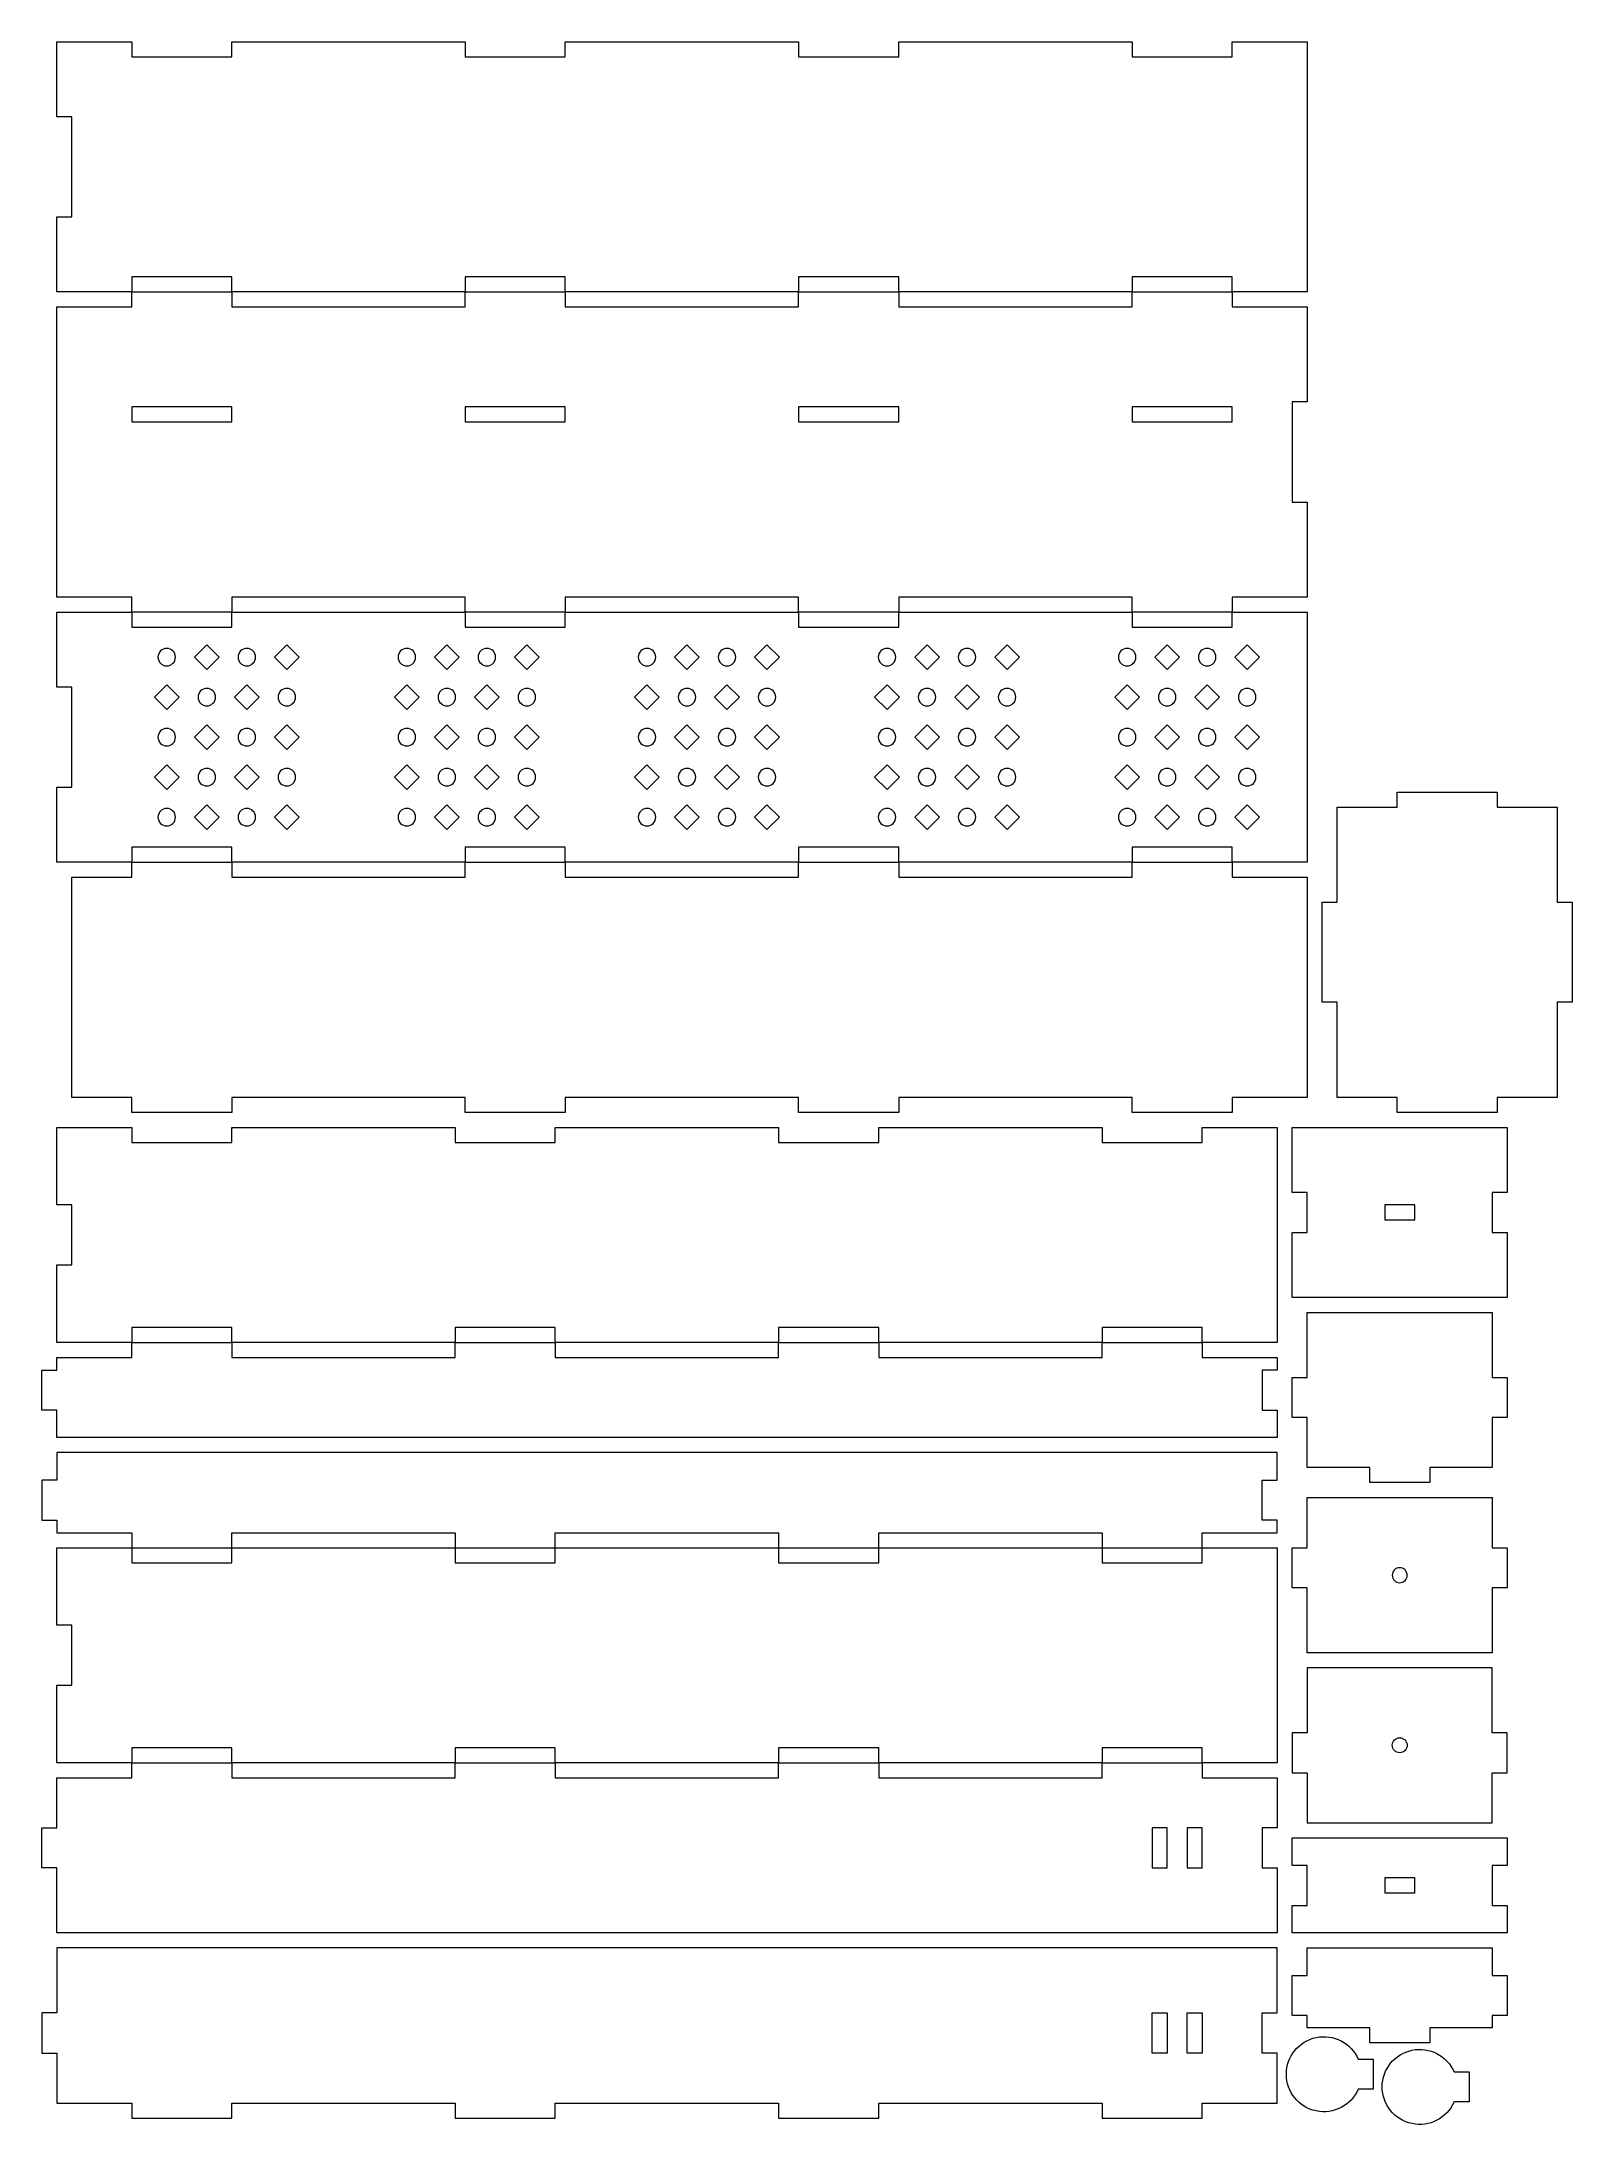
# Model space of a CAD drawing. Header units: millimetres. Extents: x -153 to 153, y -209 to 208.
import ezdxf

# ---------------------------------------------------------------- set-up
doc = ezdxf.new("R2010")
doc.units = ezdxf.units.MM
doc.header["$MEASUREMENT"] = 0
doc.layers.add('Layer 1', color=7, linetype='Continuous')

msp = doc.modelspace()

# ---------------------------------------------------------------- linework, layer by layer
at = {"layer": 'Layer 1', "color": 250, "lineweight": 20}
for points, knots in [([(65, 208.1404), (65, 208.1404), (18.3333, 208.1404), (18.3333, 208.1404), (18.3333, 208.1404), (18.3333, 208.1404), (18.3333, 205.1404), (18.3333, 205.1404), (18.3333, 205.1404), (18.3333, 205.1404), (-1.6667, 205.1404), (-1.6667, 205.1404), (-1.6667, 205.1404), (-1.6667, 205.1404), (-1.6667, 208.1404), (-1.6667, 208.1404), (-1.6667, 208.1404), (-1.6667, 208.1404), (-48.3333, 208.1404), (-48.3333, 208.1404), (-48.3333, 208.1404), (-48.3333, 208.1404), (-48.3333, 205.1404), (-48.3333, 205.1404), (-48.3333, 205.1404), (-48.3333, 205.1404), (-68.3333, 205.1404), (-68.3333, 205.1404), (-68.3333, 205.1404), (-68.3333, 205.1404), (-68.3333, 208.1404), (-68.3333, 208.1404), (-68.3333, 208.1404), (-68.3333, 208.1404), (-115, 208.1404), (-115, 208.1404), (-115, 208.1404), (-115, 208.1404), (-115, 205.1404), (-115, 205.1404), (-115, 205.1404), (-115, 205.1404), (-135, 205.1404), (-135, 205.1404), (-135, 205.1404), (-135, 205.1404), (-135, 208.1404), (-135, 208.1404), (-135, 208.1404), (-135, 208.1404), (-150, 208.1404), (-150, 208.1404), (-150, 208.1404), (-150, 208.1404), (-150, 193.1404), (-150, 193.1404), (-150, 193.1404), (-150, 193.1404), (-147, 193.1404), (-147, 193.1404), (-147, 193.1404), (-147, 193.1404), (-147, 173.1404), (-147, 173.1404), (-147, 173.1404), (-147, 173.1404), (-150, 173.1404), (-150, 173.1404), (-150, 173.1404), (-150, 173.1404), (-150, 158.1404), (-150, 158.1404), (-150, 158.1404), (-150, 158.1404), (-135, 158.1404), (-135, 158.1404), (-135, 158.1404), (-135, 158.1404), (-135, 161.1404), (-135, 161.1404), (-135, 161.1404), (-135, 161.1404), (-115, 161.1404), (-115, 161.1404), (-115, 161.1404), (-115, 161.1404), (-115, 158.1404), (-115, 158.1404), (-115, 158.1404), (-115, 158.1404), (-68.3333, 158.1404), (-68.3333, 158.1404), (-68.3333, 158.1404), (-68.3333, 158.1404), (-68.3333, 161.1404), (-68.3333, 161.1404), (-68.3333, 161.1404), (-68.3333, 161.1404), (-48.3333, 161.1404), (-48.3333, 161.1404), (-48.3333, 161.1404), (-48.3333, 161.1404), (-48.3333, 158.1404), (-48.3333, 158.1404), (-48.3333, 158.1404), (-48.3333, 158.1404), (-1.6667, 158.1404), (-1.6667, 158.1404), (-1.6667, 158.1404), (-1.6667, 158.1404), (-1.6667, 161.1404), (-1.6667, 161.1404), (-1.6667, 161.1404), (-1.6667, 161.1404), (18.3333, 161.1404), (18.3333, 161.1404), (18.3333, 161.1404), (18.3333, 161.1404), (18.3333, 158.1404), (18.3333, 158.1404), (18.3333, 158.1404), (18.3333, 158.1404), (65, 158.1404), (65, 158.1404), (65, 158.1404), (65, 158.1404), (65, 161.1404), (65, 161.1404), (65, 161.1404), (65, 161.1404), (85, 161.1404), (85, 161.1404), (85, 161.1404), (85, 161.1404), (85, 158.1404), (85, 158.1404), (85, 158.1404), (85, 158.1404), (100, 158.1404), (100, 158.1404), (100, 158.1404), (100, 158.1404), (100, 208.1404), (100, 208.1404), (100, 208.1404), (100, 208.1404), (85, 208.1404), (85, 208.1404), (85, 208.1404), (85, 208.1404), (85, 205.1404), (85, 205.1404), (85, 205.1404), (85, 205.1404), (65, 205.1404), (65, 205.1404), (65, 205.1404), (65, 205.1404), (65, 208.1404), (65, 208.1404)], [0, 0, 0, 0, 0.02439024, 0.02439024, 0.02439024, 0.02439024, 0.04878049, 0.04878049, 0.04878049, 0.04878049, 0.07317073, 0.07317073, 0.07317073, 0.07317073, 0.09756098, 0.09756098, 0.09756098, 0.09756098, 0.12195122, 0.12195122, 0.12195122, 0.12195122, 0.14634146, 0.14634146, 0.14634146, 0.14634146, 0.17073171, 0.17073171, 0.17073171, 0.17073171, 0.19512195, 0.19512195, 0.19512195, 0.19512195, 0.2195122, 0.2195122, 0.2195122, 0.2195122, 0.24390244, 0.24390244, 0.24390244, 0.24390244, 0.26829268, 0.26829268, 0.26829268, 0.26829268, 0.29268293, 0.29268293, 0.29268293, 0.29268293, 0.31707317, 0.31707317, 0.31707317, 0.31707317, 0.34146341, 0.34146341, 0.34146341, 0.34146341, 0.36585366, 0.36585366, 0.36585366, 0.36585366, 0.3902439, 0.3902439, 0.3902439, 0.3902439, 0.41463415, 0.41463415, 0.41463415, 0.41463415, 0.43902439, 0.43902439, 0.43902439, 0.43902439, 0.46341463, 0.46341463, 0.46341463, 0.46341463, 0.48780488, 0.48780488, 0.48780488, 0.48780488, 0.51219512, 0.51219512, 0.51219512, 0.51219512, 0.53658537, 0.53658537, 0.53658537, 0.53658537, 0.56097561, 0.56097561, 0.56097561, 0.56097561, 0.58536585, 0.58536585, 0.58536585, 0.58536585, 0.6097561, 0.6097561, 0.6097561, 0.6097561, 0.63414634, 0.63414634, 0.63414634, 0.63414634, 0.65853659, 0.65853659, 0.65853659, 0.65853659, 0.68292683, 0.68292683, 0.68292683, 0.68292683, 0.70731707, 0.70731707, 0.70731707, 0.70731707, 0.73170732, 0.73170732, 0.73170732, 0.73170732, 0.75609756, 0.75609756, 0.75609756, 0.75609756, 0.7804878, 0.7804878, 0.7804878, 0.7804878, 0.80487805, 0.80487805, 0.80487805, 0.80487805, 0.82926829, 0.82926829, 0.82926829, 0.82926829, 0.85365854, 0.85365854, 0.85365854, 0.85365854, 0.87804878, 0.87804878, 0.87804878, 0.87804878, 0.90243902, 0.90243902, 0.90243902, 0.90243902, 0.92682927, 0.92682927, 0.92682927, 0.92682927, 0.95121951, 0.95121951, 0.95121951, 0.95121951, 1, 1, 1, 1]), ([(65, 155.1404), (65, 155.1404), (18.3333, 155.1404), (18.3333, 155.1404), (18.3333, 155.1404), (18.3333, 155.1404), (18.3333, 158.1404), (18.3333, 158.1404), (18.3333, 158.1404), (18.3333, 158.1404), (-1.6667, 158.1404), (-1.6667, 158.1404), (-1.6667, 158.1404), (-1.6667, 158.1404), (-1.6667, 155.1404), (-1.6667, 155.1404), (-1.6667, 155.1404), (-1.6667, 155.1404), (-48.3333, 155.1404), (-48.3333, 155.1404), (-48.3333, 155.1404), (-48.3333, 155.1404), (-48.3333, 158.1404), (-48.3333, 158.1404), (-48.3333, 158.1404), (-48.3333, 158.1404), (-68.3333, 158.1404), (-68.3333, 158.1404), (-68.3333, 158.1404), (-68.3333, 158.1404), (-68.3333, 155.1404), (-68.3333, 155.1404), (-68.3333, 155.1404), (-68.3333, 155.1404), (-115, 155.1404), (-115, 155.1404), (-115, 155.1404), (-115, 155.1404), (-115, 158.1404), (-115, 158.1404), (-115, 158.1404), (-115, 158.1404), (-135, 158.1404), (-135, 158.1404), (-135, 158.1404), (-135, 158.1404), (-135, 155.1404), (-135, 155.1404), (-135, 155.1404), (-135, 155.1404), (-150, 155.1404), (-150, 155.1404), (-150, 155.1404), (-150, 155.1404), (-150, 97.1404), (-150, 97.1404), (-150, 97.1404), (-150, 97.1404), (-135, 97.1404), (-135, 97.1404), (-135, 97.1404), (-135, 97.1404), (-135, 94.1404), (-135, 94.1404), (-135, 94.1404), (-135, 94.1404), (-115, 94.1404), (-115, 94.1404), (-115, 94.1404), (-115, 94.1404), (-115, 97.1404), (-115, 97.1404), (-115, 97.1404), (-115, 97.1404), (-68.3333, 97.1404), (-68.3333, 97.1404), (-68.3333, 97.1404), (-68.3333, 97.1404), (-68.3333, 94.1404), (-68.3333, 94.1404), (-68.3333, 94.1404), (-68.3333, 94.1404), (-48.3333, 94.1404), (-48.3333, 94.1404), (-48.3333, 94.1404), (-48.3333, 94.1404), (-48.3333, 97.1404), (-48.3333, 97.1404), (-48.3333, 97.1404), (-48.3333, 97.1404), (-1.6667, 97.1404), (-1.6667, 97.1404), (-1.6667, 97.1404), (-1.6667, 97.1404), (-1.6667, 94.1404), (-1.6667, 94.1404), (-1.6667, 94.1404), (-1.6667, 94.1404), (18.3333, 94.1404), (18.3333, 94.1404), (18.3333, 94.1404), (18.3333, 94.1404), (18.3333, 97.1404), (18.3333, 97.1404), (18.3333, 97.1404), (18.3333, 97.1404), (65, 97.1404), (65, 97.1404), (65, 97.1404), (65, 97.1404), (65, 94.1404), (65, 94.1404), (65, 94.1404), (65, 94.1404), (85, 94.1404), (85, 94.1404), (85, 94.1404), (85, 94.1404), (85, 97.1404), (85, 97.1404), (85, 97.1404), (85, 97.1404), (100, 97.1404), (100, 97.1404), (100, 97.1404), (100, 97.1404), (100, 116.1404), (100, 116.1404), (100, 116.1404), (100, 116.1404), (97, 116.1404), (97, 116.1404), (97, 116.1404), (97, 116.1404), (97, 136.1404), (97, 136.1404), (97, 136.1404), (97, 136.1404), (100, 136.1404), (100, 136.1404), (100, 136.1404), (100, 136.1404), (100, 155.1404), (100, 155.1404), (100, 155.1404), (100, 155.1404), (85, 155.1404), (85, 155.1404), (85, 155.1404), (85, 155.1404), (85, 158.1404), (85, 158.1404), (85, 158.1404), (85, 158.1404), (65, 158.1404), (65, 158.1404), (65, 158.1404), (65, 158.1404), (65, 155.1404), (65, 155.1404)], [0, 0, 0, 0, 0.02439024, 0.02439024, 0.02439024, 0.02439024, 0.04878049, 0.04878049, 0.04878049, 0.04878049, 0.07317073, 0.07317073, 0.07317073, 0.07317073, 0.09756098, 0.09756098, 0.09756098, 0.09756098, 0.12195122, 0.12195122, 0.12195122, 0.12195122, 0.14634146, 0.14634146, 0.14634146, 0.14634146, 0.17073171, 0.17073171, 0.17073171, 0.17073171, 0.19512195, 0.19512195, 0.19512195, 0.19512195, 0.2195122, 0.2195122, 0.2195122, 0.2195122, 0.24390244, 0.24390244, 0.24390244, 0.24390244, 0.26829268, 0.26829268, 0.26829268, 0.26829268, 0.29268293, 0.29268293, 0.29268293, 0.29268293, 0.31707317, 0.31707317, 0.31707317, 0.31707317, 0.34146341, 0.34146341, 0.34146341, 0.34146341, 0.36585366, 0.36585366, 0.36585366, 0.36585366, 0.3902439, 0.3902439, 0.3902439, 0.3902439, 0.41463415, 0.41463415, 0.41463415, 0.41463415, 0.43902439, 0.43902439, 0.43902439, 0.43902439, 0.46341463, 0.46341463, 0.46341463, 0.46341463, 0.48780488, 0.48780488, 0.48780488, 0.48780488, 0.51219512, 0.51219512, 0.51219512, 0.51219512, 0.53658537, 0.53658537, 0.53658537, 0.53658537, 0.56097561, 0.56097561, 0.56097561, 0.56097561, 0.58536585, 0.58536585, 0.58536585, 0.58536585, 0.6097561, 0.6097561, 0.6097561, 0.6097561, 0.63414634, 0.63414634, 0.63414634, 0.63414634, 0.65853659, 0.65853659, 0.65853659, 0.65853659, 0.68292683, 0.68292683, 0.68292683, 0.68292683, 0.70731707, 0.70731707, 0.70731707, 0.70731707, 0.73170732, 0.73170732, 0.73170732, 0.73170732, 0.75609756, 0.75609756, 0.75609756, 0.75609756, 0.7804878, 0.7804878, 0.7804878, 0.7804878, 0.80487805, 0.80487805, 0.80487805, 0.80487805, 0.82926829, 0.82926829, 0.82926829, 0.82926829, 0.85365854, 0.85365854, 0.85365854, 0.85365854, 0.87804878, 0.87804878, 0.87804878, 0.87804878, 0.90243902, 0.90243902, 0.90243902, 0.90243902, 0.92682927, 0.92682927, 0.92682927, 0.92682927, 0.95121951, 0.95121951, 0.95121951, 0.95121951, 1, 1, 1, 1]), ([(-115, 132.1404), (-115, 132.1404), (-135, 132.1404), (-135, 132.1404), (-135, 132.1404), (-135, 132.1404), (-135, 135.1404), (-135, 135.1404), (-135, 135.1404), (-135, 135.1404), (-115, 135.1404), (-115, 135.1404), (-115, 135.1404), (-115, 135.1404), (-115, 132.1404), (-115, 132.1404)], [0, 0, 0, 0, 0.2, 0.2, 0.2, 0.2, 0.4, 0.4, 0.4, 0.4, 0.6, 0.6, 0.6, 0.6, 1, 1, 1, 1]), ([(-48.3333, 132.1404), (-48.3333, 132.1404), (-68.3333, 132.1404), (-68.3333, 132.1404), (-68.3333, 132.1404), (-68.3333, 132.1404), (-68.3333, 135.1404), (-68.3333, 135.1404), (-68.3333, 135.1404), (-68.3333, 135.1404), (-48.3333, 135.1404), (-48.3333, 135.1404), (-48.3333, 135.1404), (-48.3333, 135.1404), (-48.3333, 132.1404), (-48.3333, 132.1404)], [0, 0, 0, 0, 0.2, 0.2, 0.2, 0.2, 0.4, 0.4, 0.4, 0.4, 0.6, 0.6, 0.6, 0.6, 1, 1, 1, 1]), ([(18.3333, 132.1404), (18.3333, 132.1404), (-1.6667, 132.1404), (-1.6667, 132.1404), (-1.6667, 132.1404), (-1.6667, 132.1404), (-1.6667, 135.1404), (-1.6667, 135.1404), (-1.6667, 135.1404), (-1.6667, 135.1404), (18.3333, 135.1404), (18.3333, 135.1404), (18.3333, 135.1404), (18.3333, 135.1404), (18.3333, 132.1404), (18.3333, 132.1404)], [0, 0, 0, 0, 0.2, 0.2, 0.2, 0.2, 0.4, 0.4, 0.4, 0.4, 0.6, 0.6, 0.6, 0.6, 1, 1, 1, 1]), ([(65, 132.1404), (65, 132.1404), (65, 135.1404), (65, 135.1404), (65, 135.1404), (65, 135.1404), (85, 135.1404), (85, 135.1404), (85, 135.1404), (85, 135.1404), (85, 132.1404), (85, 132.1404), (85, 132.1404), (85, 132.1404), (65, 132.1404), (65, 132.1404)], [0, 0, 0, 0, 0.2, 0.2, 0.2, 0.2, 0.4, 0.4, 0.4, 0.4, 0.6, 0.6, 0.6, 0.6, 1, 1, 1, 1]), ([(65, 94.1404), (65, 94.1404), (18.3333, 94.1404), (18.3333, 94.1404), (18.3333, 94.1404), (18.3333, 94.1404), (18.3333, 91.1404), (18.3333, 91.1404), (18.3333, 91.1404), (18.3333, 91.1404), (-1.6667, 91.1404), (-1.6667, 91.1404), (-1.6667, 91.1404), (-1.6667, 91.1404), (-1.6667, 94.1404), (-1.6667, 94.1404), (-1.6667, 94.1404), (-1.6667, 94.1404), (-48.3333, 94.1404), (-48.3333, 94.1404), (-48.3333, 94.1404), (-48.3333, 94.1404), (-48.3333, 91.1404), (-48.3333, 91.1404), (-48.3333, 91.1404), (-48.3333, 91.1404), (-68.3333, 91.1404), (-68.3333, 91.1404), (-68.3333, 91.1404), (-68.3333, 91.1404), (-68.3333, 94.1404), (-68.3333, 94.1404), (-68.3333, 94.1404), (-68.3333, 94.1404), (-115, 94.1404), (-115, 94.1404), (-115, 94.1404), (-115, 94.1404), (-115, 91.1404), (-115, 91.1404), (-115, 91.1404), (-115, 91.1404), (-135, 91.1404), (-135, 91.1404), (-135, 91.1404), (-135, 91.1404), (-135, 94.1404), (-135, 94.1404), (-135, 94.1404), (-135, 94.1404), (-150, 94.1404), (-150, 94.1404), (-150, 94.1404), (-150, 94.1404), (-150, 79.1404), (-150, 79.1404), (-150, 79.1404), (-150, 79.1404), (-147, 79.1404), (-147, 79.1404), (-147, 79.1404), (-147, 79.1404), (-147, 59.1404), (-147, 59.1404), (-147, 59.1404), (-147, 59.1404), (-150, 59.1404), (-150, 59.1404), (-150, 59.1404), (-150, 59.1404), (-150, 44.1404), (-150, 44.1404), (-150, 44.1404), (-150, 44.1404), (-135, 44.1404), (-135, 44.1404), (-135, 44.1404), (-135, 44.1404), (-135, 47.1404), (-135, 47.1404), (-135, 47.1404), (-135, 47.1404), (-115, 47.1404), (-115, 47.1404), (-115, 47.1404), (-115, 47.1404), (-115, 44.1404), (-115, 44.1404), (-115, 44.1404), (-115, 44.1404), (-68.3333, 44.1404), (-68.3333, 44.1404), (-68.3333, 44.1404), (-68.3333, 44.1404), (-68.3333, 47.1404), (-68.3333, 47.1404), (-68.3333, 47.1404), (-68.3333, 47.1404), (-48.3333, 47.1404), (-48.3333, 47.1404), (-48.3333, 47.1404), (-48.3333, 47.1404), (-48.3333, 44.1404), (-48.3333, 44.1404), (-48.3333, 44.1404), (-48.3333, 44.1404), (-1.6667, 44.1404), (-1.6667, 44.1404), (-1.6667, 44.1404), (-1.6667, 44.1404), (-1.6667, 47.1404), (-1.6667, 47.1404), (-1.6667, 47.1404), (-1.6667, 47.1404), (18.3333, 47.1404), (18.3333, 47.1404), (18.3333, 47.1404), (18.3333, 47.1404), (18.3333, 44.1404), (18.3333, 44.1404), (18.3333, 44.1404), (18.3333, 44.1404), (65, 44.1404), (65, 44.1404), (65, 44.1404), (65, 44.1404), (65, 47.1404), (65, 47.1404), (65, 47.1404), (65, 47.1404), (85, 47.1404), (85, 47.1404), (85, 47.1404), (85, 47.1404), (85, 44.1404), (85, 44.1404), (85, 44.1404), (85, 44.1404), (100, 44.1404), (100, 44.1404), (100, 44.1404), (100, 44.1404), (100, 94.1404), (100, 94.1404), (100, 94.1404), (100, 94.1404), (85, 94.1404), (85, 94.1404), (85, 94.1404), (85, 94.1404), (85, 91.1404), (85, 91.1404), (85, 91.1404), (85, 91.1404), (65, 91.1404), (65, 91.1404), (65, 91.1404), (65, 91.1404), (65, 94.1404), (65, 94.1404)], [0, 0, 0, 0, 0.02439024, 0.02439024, 0.02439024, 0.02439024, 0.04878049, 0.04878049, 0.04878049, 0.04878049, 0.07317073, 0.07317073, 0.07317073, 0.07317073, 0.09756098, 0.09756098, 0.09756098, 0.09756098, 0.12195122, 0.12195122, 0.12195122, 0.12195122, 0.14634146, 0.14634146, 0.14634146, 0.14634146, 0.17073171, 0.17073171, 0.17073171, 0.17073171, 0.19512195, 0.19512195, 0.19512195, 0.19512195, 0.2195122, 0.2195122, 0.2195122, 0.2195122, 0.24390244, 0.24390244, 0.24390244, 0.24390244, 0.26829268, 0.26829268, 0.26829268, 0.26829268, 0.29268293, 0.29268293, 0.29268293, 0.29268293, 0.31707317, 0.31707317, 0.31707317, 0.31707317, 0.34146341, 0.34146341, 0.34146341, 0.34146341, 0.36585366, 0.36585366, 0.36585366, 0.36585366, 0.3902439, 0.3902439, 0.3902439, 0.3902439, 0.41463415, 0.41463415, 0.41463415, 0.41463415, 0.43902439, 0.43902439, 0.43902439, 0.43902439, 0.46341463, 0.46341463, 0.46341463, 0.46341463, 0.48780488, 0.48780488, 0.48780488, 0.48780488, 0.51219512, 0.51219512, 0.51219512, 0.51219512, 0.53658537, 0.53658537, 0.53658537, 0.53658537, 0.56097561, 0.56097561, 0.56097561, 0.56097561, 0.58536585, 0.58536585, 0.58536585, 0.58536585, 0.6097561, 0.6097561, 0.6097561, 0.6097561, 0.63414634, 0.63414634, 0.63414634, 0.63414634, 0.65853659, 0.65853659, 0.65853659, 0.65853659, 0.68292683, 0.68292683, 0.68292683, 0.68292683, 0.70731707, 0.70731707, 0.70731707, 0.70731707, 0.73170732, 0.73170732, 0.73170732, 0.73170732, 0.75609756, 0.75609756, 0.75609756, 0.75609756, 0.7804878, 0.7804878, 0.7804878, 0.7804878, 0.80487805, 0.80487805, 0.80487805, 0.80487805, 0.82926829, 0.82926829, 0.82926829, 0.82926829, 0.85365854, 0.85365854, 0.85365854, 0.85365854, 0.87804878, 0.87804878, 0.87804878, 0.87804878, 0.90243902, 0.90243902, 0.90243902, 0.90243902, 0.92682927, 0.92682927, 0.92682927, 0.92682927, 0.95121951, 0.95121951, 0.95121951, 0.95121951, 1, 1, 1, 1]), ([(-120, 87.6153), (-120, 87.6153), (-117.5251, 85.1404), (-117.5251, 85.1404), (-117.5251, 85.1404), (-117.5251, 85.1404), (-120, 82.6655), (-120, 82.6655), (-120, 82.6655), (-120, 82.6655), (-122.4749, 85.1404), (-122.4749, 85.1404), (-122.4749, 85.1404), (-122.4749, 85.1404), (-120, 87.6153), (-120, 87.6153)], [0, 0, 0, 0, 0.2, 0.2, 0.2, 0.2, 0.4, 0.4, 0.4, 0.4, 0.6, 0.6, 0.6, 0.6, 1, 1, 1, 1]), ([(-101.5251, 85.1404), (-101.5251, 85.1404), (-104, 82.6655), (-104, 82.6655), (-104, 82.6655), (-104, 82.6655), (-106.4749, 85.1404), (-106.4749, 85.1404), (-106.4749, 85.1404), (-106.4749, 85.1404), (-104, 87.6153), (-104, 87.6153), (-104, 87.6153), (-104, 87.6153), (-101.5251, 85.1404), (-101.5251, 85.1404)], [0, 0, 0, 0, 0.2, 0.2, 0.2, 0.2, 0.4, 0.4, 0.4, 0.4, 0.6, 0.6, 0.6, 0.6, 1, 1, 1, 1]), ([(-69.5251, 85.1404), (-69.5251, 85.1404), (-72, 82.6655), (-72, 82.6655), (-72, 82.6655), (-72, 82.6655), (-74.4749, 85.1404), (-74.4749, 85.1404), (-74.4749, 85.1404), (-74.4749, 85.1404), (-72, 87.6153), (-72, 87.6153), (-72, 87.6153), (-72, 87.6153), (-69.5251, 85.1404), (-69.5251, 85.1404)], [0, 0, 0, 0, 0.2, 0.2, 0.2, 0.2, 0.4, 0.4, 0.4, 0.4, 0.6, 0.6, 0.6, 0.6, 1, 1, 1, 1]), ([(-53.5251, 85.1404), (-53.5251, 85.1404), (-56, 82.6655), (-56, 82.6655), (-56, 82.6655), (-56, 82.6655), (-58.4749, 85.1404), (-58.4749, 85.1404), (-58.4749, 85.1404), (-58.4749, 85.1404), (-56, 87.6153), (-56, 87.6153), (-56, 87.6153), (-56, 87.6153), (-53.5251, 85.1404), (-53.5251, 85.1404)], [0, 0, 0, 0, 0.2, 0.2, 0.2, 0.2, 0.4, 0.4, 0.4, 0.4, 0.6, 0.6, 0.6, 0.6, 1, 1, 1, 1]), ([(-21.5251, 85.1404), (-21.5251, 85.1404), (-24, 82.6655), (-24, 82.6655), (-24, 82.6655), (-24, 82.6655), (-26.4749, 85.1404), (-26.4749, 85.1404), (-26.4749, 85.1404), (-26.4749, 85.1404), (-24, 87.6153), (-24, 87.6153), (-24, 87.6153), (-24, 87.6153), (-21.5251, 85.1404), (-21.5251, 85.1404)], [0, 0, 0, 0, 0.2, 0.2, 0.2, 0.2, 0.4, 0.4, 0.4, 0.4, 0.6, 0.6, 0.6, 0.6, 1, 1, 1, 1]), ([(-5.5251, 85.1404), (-5.5251, 85.1404), (-8, 82.6655), (-8, 82.6655), (-8, 82.6655), (-8, 82.6655), (-10.4749, 85.1404), (-10.4749, 85.1404), (-10.4749, 85.1404), (-10.4749, 85.1404), (-8, 87.6153), (-8, 87.6153), (-8, 87.6153), (-8, 87.6153), (-5.5251, 85.1404), (-5.5251, 85.1404)], [0, 0, 0, 0, 0.2, 0.2, 0.2, 0.2, 0.4, 0.4, 0.4, 0.4, 0.6, 0.6, 0.6, 0.6, 1, 1, 1, 1]), ([(26.4749, 85.1404), (26.4749, 85.1404), (24, 82.6655), (24, 82.6655), (24, 82.6655), (24, 82.6655), (21.5251, 85.1404), (21.5251, 85.1404), (21.5251, 85.1404), (21.5251, 85.1404), (24, 87.6153), (24, 87.6153), (24, 87.6153), (24, 87.6153), (26.4749, 85.1404), (26.4749, 85.1404)], [0, 0, 0, 0, 0.2, 0.2, 0.2, 0.2, 0.4, 0.4, 0.4, 0.4, 0.6, 0.6, 0.6, 0.6, 1, 1, 1, 1]), ([(42.4749, 85.1404), (42.4749, 85.1404), (40, 82.6655), (40, 82.6655), (40, 82.6655), (40, 82.6655), (37.5251, 85.1404), (37.5251, 85.1404), (37.5251, 85.1404), (37.5251, 85.1404), (40, 87.6153), (40, 87.6153), (40, 87.6153), (40, 87.6153), (42.4749, 85.1404), (42.4749, 85.1404)], [0, 0, 0, 0, 0.2, 0.2, 0.2, 0.2, 0.4, 0.4, 0.4, 0.4, 0.6, 0.6, 0.6, 0.6, 1, 1, 1, 1]), ([(72, 82.6655), (72, 82.6655), (69.5251, 85.1404), (69.5251, 85.1404), (69.5251, 85.1404), (69.5251, 85.1404), (72, 87.6153), (72, 87.6153), (72, 87.6153), (72, 87.6153), (74.4749, 85.1404), (74.4749, 85.1404), (74.4749, 85.1404), (74.4749, 85.1404), (72, 82.6655), (72, 82.6655)], [0, 0, 0, 0, 0.2, 0.2, 0.2, 0.2, 0.4, 0.4, 0.4, 0.4, 0.6, 0.6, 0.6, 0.6, 1, 1, 1, 1]), ([(88, 82.6655), (88, 82.6655), (85.5251, 85.1404), (85.5251, 85.1404), (85.5251, 85.1404), (85.5251, 85.1404), (88, 87.6153), (88, 87.6153), (88, 87.6153), (88, 87.6153), (90.4749, 85.1404), (90.4749, 85.1404), (90.4749, 85.1404), (90.4749, 85.1404), (88, 82.6655), (88, 82.6655)], [0, 0, 0, 0, 0.2, 0.2, 0.2, 0.2, 0.4, 0.4, 0.4, 0.4, 0.6, 0.6, 0.6, 0.6, 1, 1, 1, 1]), ([(-128, 86.8904), (-127.0335, 86.8904), (-126.25, 86.1069), (-126.25, 85.1404), (-126.25, 85.1404), (-126.25, 84.1739), (-127.0335, 83.3904), (-128, 83.3904), (-128, 83.3904), (-128.9665, 83.3904), (-129.75, 84.1739), (-129.75, 85.1404), (-129.75, 85.1404), (-129.75, 86.1069), (-128.9665, 86.8904), (-128, 86.8904)], [0, 0, 0, 0, 0.2, 0.2, 0.2, 0.2, 0.4, 0.4, 0.4, 0.4, 0.6, 0.6, 0.6, 0.6, 1, 1, 1, 1]), ([(-110.25, 85.1404), (-110.25, 84.1739), (-111.0335, 83.3904), (-112, 83.3904), (-112, 83.3904), (-112.9665, 83.3904), (-113.75, 84.1739), (-113.75, 85.1404), (-113.75, 85.1404), (-113.75, 86.1069), (-112.9665, 86.8904), (-112, 86.8904), (-112, 86.8904), (-111.0335, 86.8904), (-110.25, 86.1069), (-110.25, 85.1404)], [0, 0, 0, 0, 0.2, 0.2, 0.2, 0.2, 0.4, 0.4, 0.4, 0.4, 0.6, 0.6, 0.6, 0.6, 1, 1, 1, 1]), ([(-80, 86.8904), (-79.0335, 86.8904), (-78.25, 86.1069), (-78.25, 85.1404), (-78.25, 85.1404), (-78.25, 84.1739), (-79.0335, 83.3904), (-80, 83.3904), (-80, 83.3904), (-80.9665, 83.3904), (-81.75, 84.1739), (-81.75, 85.1404), (-81.75, 85.1404), (-81.75, 86.1069), (-80.9665, 86.8904), (-80, 86.8904)], [0, 0, 0, 0, 0.2, 0.2, 0.2, 0.2, 0.4, 0.4, 0.4, 0.4, 0.6, 0.6, 0.6, 0.6, 1, 1, 1, 1]), ([(-64, 86.8904), (-63.0335, 86.8904), (-62.25, 86.1069), (-62.25, 85.1404), (-62.25, 85.1404), (-62.25, 84.1739), (-63.0335, 83.3904), (-64, 83.3904), (-64, 83.3904), (-64.9665, 83.3904), (-65.75, 84.1739), (-65.75, 85.1404), (-65.75, 85.1404), (-65.75, 86.1069), (-64.9665, 86.8904), (-64, 86.8904)], [0, 0, 0, 0, 0.2, 0.2, 0.2, 0.2, 0.4, 0.4, 0.4, 0.4, 0.6, 0.6, 0.6, 0.6, 1, 1, 1, 1]), ([(-32, 86.8904), (-31.0335, 86.8904), (-30.25, 86.1069), (-30.25, 85.1404), (-30.25, 85.1404), (-30.25, 84.1739), (-31.0335, 83.3904), (-32, 83.3904), (-32, 83.3904), (-32.9665, 83.3904), (-33.75, 84.1739), (-33.75, 85.1404), (-33.75, 85.1404), (-33.75, 86.1069), (-32.9665, 86.8904), (-32, 86.8904)], [0, 0, 0, 0, 0.2, 0.2, 0.2, 0.2, 0.4, 0.4, 0.4, 0.4, 0.6, 0.6, 0.6, 0.6, 1, 1, 1, 1]), ([(-16, 86.8904), (-15.0335, 86.8904), (-14.25, 86.1069), (-14.25, 85.1404), (-14.25, 85.1404), (-14.25, 84.1739), (-15.0335, 83.3904), (-16, 83.3904), (-16, 83.3904), (-16.9665, 83.3904), (-17.75, 84.1739), (-17.75, 85.1404), (-17.75, 85.1404), (-17.75, 86.1069), (-16.9665, 86.8904), (-16, 86.8904)], [0, 0, 0, 0, 0.2, 0.2, 0.2, 0.2, 0.4, 0.4, 0.4, 0.4, 0.6, 0.6, 0.6, 0.6, 1, 1, 1, 1]), ([(16, 86.8904), (16.9665, 86.8904), (17.75, 86.1069), (17.75, 85.1404), (17.75, 85.1404), (17.75, 84.1739), (16.9665, 83.3904), (16, 83.3904), (16, 83.3904), (15.0335, 83.3904), (14.25, 84.1739), (14.25, 85.1404), (14.25, 85.1404), (14.25, 86.1069), (15.0335, 86.8904), (16, 86.8904)], [0, 0, 0, 0, 0.2, 0.2, 0.2, 0.2, 0.4, 0.4, 0.4, 0.4, 0.6, 0.6, 0.6, 0.6, 1, 1, 1, 1]), ([(32, 86.8904), (32.9665, 86.8904), (33.75, 86.1069), (33.75, 85.1404), (33.75, 85.1404), (33.75, 84.1739), (32.9665, 83.3904), (32, 83.3904), (32, 83.3904), (31.0335, 83.3904), (30.25, 84.1739), (30.25, 85.1404), (30.25, 85.1404), (30.25, 86.1069), (31.0335, 86.8904), (32, 86.8904)], [0, 0, 0, 0, 0.2, 0.2, 0.2, 0.2, 0.4, 0.4, 0.4, 0.4, 0.6, 0.6, 0.6, 0.6, 1, 1, 1, 1]), ([(64, 83.3904), (63.0335, 83.3904), (62.25, 84.1739), (62.25, 85.1404), (62.25, 85.1404), (62.25, 86.1069), (63.0335, 86.8904), (64, 86.8904), (64, 86.8904), (64.9665, 86.8904), (65.75, 86.1069), (65.75, 85.1404), (65.75, 85.1404), (65.75, 84.1739), (64.9665, 83.3904), (64, 83.3904)], [0, 0, 0, 0, 0.2, 0.2, 0.2, 0.2, 0.4, 0.4, 0.4, 0.4, 0.6, 0.6, 0.6, 0.6, 1, 1, 1, 1]), ([(80, 83.3904), (79.0335, 83.3904), (78.25, 84.1739), (78.25, 85.1404), (78.25, 85.1404), (78.25, 86.1069), (79.0335, 86.8904), (80, 86.8904), (80, 86.8904), (80.9665, 86.8904), (81.75, 86.1069), (81.75, 85.1404), (81.75, 85.1404), (81.75, 84.1739), (80.9665, 83.3904), (80, 83.3904)], [0, 0, 0, 0, 0.2, 0.2, 0.2, 0.2, 0.4, 0.4, 0.4, 0.4, 0.6, 0.6, 0.6, 0.6, 1, 1, 1, 1]), ([(-125.5251, 77.1404), (-125.5251, 77.1404), (-128, 74.6655), (-128, 74.6655), (-128, 74.6655), (-128, 74.6655), (-130.4749, 77.1404), (-130.4749, 77.1404), (-130.4749, 77.1404), (-130.4749, 77.1404), (-128, 79.6153), (-128, 79.6153), (-128, 79.6153), (-128, 79.6153), (-125.5251, 77.1404), (-125.5251, 77.1404)], [0, 0, 0, 0, 0.2, 0.2, 0.2, 0.2, 0.4, 0.4, 0.4, 0.4, 0.6, 0.6, 0.6, 0.6, 1, 1, 1, 1]), ([(-109.5251, 77.1404), (-109.5251, 77.1404), (-112, 74.6655), (-112, 74.6655), (-112, 74.6655), (-112, 74.6655), (-114.4749, 77.1404), (-114.4749, 77.1404), (-114.4749, 77.1404), (-114.4749, 77.1404), (-112, 79.6153), (-112, 79.6153), (-112, 79.6153), (-112, 79.6153), (-109.5251, 77.1404), (-109.5251, 77.1404)], [0, 0, 0, 0, 0.2, 0.2, 0.2, 0.2, 0.4, 0.4, 0.4, 0.4, 0.6, 0.6, 0.6, 0.6, 1, 1, 1, 1]), ([(-77.5251, 77.1404), (-77.5251, 77.1404), (-80, 74.6655), (-80, 74.6655), (-80, 74.6655), (-80, 74.6655), (-82.4749, 77.1404), (-82.4749, 77.1404), (-82.4749, 77.1404), (-82.4749, 77.1404), (-80, 79.6153), (-80, 79.6153), (-80, 79.6153), (-80, 79.6153), (-77.5251, 77.1404), (-77.5251, 77.1404)], [0, 0, 0, 0, 0.2, 0.2, 0.2, 0.2, 0.4, 0.4, 0.4, 0.4, 0.6, 0.6, 0.6, 0.6, 1, 1, 1, 1]), ([(-61.5251, 77.1404), (-61.5251, 77.1404), (-64, 74.6655), (-64, 74.6655), (-64, 74.6655), (-64, 74.6655), (-66.4749, 77.1404), (-66.4749, 77.1404), (-66.4749, 77.1404), (-66.4749, 77.1404), (-64, 79.6153), (-64, 79.6153), (-64, 79.6153), (-64, 79.6153), (-61.5251, 77.1404), (-61.5251, 77.1404)], [0, 0, 0, 0, 0.2, 0.2, 0.2, 0.2, 0.4, 0.4, 0.4, 0.4, 0.6, 0.6, 0.6, 0.6, 1, 1, 1, 1]), ([(-32, 79.6153), (-32, 79.6153), (-29.5251, 77.1404), (-29.5251, 77.1404), (-29.5251, 77.1404), (-29.5251, 77.1404), (-32, 74.6655), (-32, 74.6655), (-32, 74.6655), (-32, 74.6655), (-34.4749, 77.1404), (-34.4749, 77.1404), (-34.4749, 77.1404), (-34.4749, 77.1404), (-32, 79.6153), (-32, 79.6153)], [0, 0, 0, 0, 0.2, 0.2, 0.2, 0.2, 0.4, 0.4, 0.4, 0.4, 0.6, 0.6, 0.6, 0.6, 1, 1, 1, 1]), ([(-13.5251, 77.1404), (-13.5251, 77.1404), (-16, 74.6655), (-16, 74.6655), (-16, 74.6655), (-16, 74.6655), (-18.4749, 77.1404), (-18.4749, 77.1404), (-18.4749, 77.1404), (-18.4749, 77.1404), (-16, 79.6153), (-16, 79.6153), (-16, 79.6153), (-16, 79.6153), (-13.5251, 77.1404), (-13.5251, 77.1404)], [0, 0, 0, 0, 0.2, 0.2, 0.2, 0.2, 0.4, 0.4, 0.4, 0.4, 0.6, 0.6, 0.6, 0.6, 1, 1, 1, 1]), ([(18.4749, 77.1404), (18.4749, 77.1404), (16, 74.6655), (16, 74.6655), (16, 74.6655), (16, 74.6655), (13.5251, 77.1404), (13.5251, 77.1404), (13.5251, 77.1404), (13.5251, 77.1404), (16, 79.6153), (16, 79.6153), (16, 79.6153), (16, 79.6153), (18.4749, 77.1404), (18.4749, 77.1404)], [0, 0, 0, 0, 0.2, 0.2, 0.2, 0.2, 0.4, 0.4, 0.4, 0.4, 0.6, 0.6, 0.6, 0.6, 1, 1, 1, 1]), ([(32, 79.6153), (32, 79.6153), (34.4749, 77.1404), (34.4749, 77.1404), (34.4749, 77.1404), (34.4749, 77.1404), (32, 74.6655), (32, 74.6655), (32, 74.6655), (32, 74.6655), (29.5251, 77.1404), (29.5251, 77.1404), (29.5251, 77.1404), (29.5251, 77.1404), (32, 79.6153), (32, 79.6153)], [0, 0, 0, 0, 0.2, 0.2, 0.2, 0.2, 0.4, 0.4, 0.4, 0.4, 0.6, 0.6, 0.6, 0.6, 1, 1, 1, 1]), ([(64, 74.6655), (64, 74.6655), (61.5251, 77.1404), (61.5251, 77.1404), (61.5251, 77.1404), (61.5251, 77.1404), (64, 79.6153), (64, 79.6153), (64, 79.6153), (64, 79.6153), (66.4749, 77.1404), (66.4749, 77.1404), (66.4749, 77.1404), (66.4749, 77.1404), (64, 74.6655), (64, 74.6655)], [0, 0, 0, 0, 0.2, 0.2, 0.2, 0.2, 0.4, 0.4, 0.4, 0.4, 0.6, 0.6, 0.6, 0.6, 1, 1, 1, 1]), ([(80, 74.6655), (80, 74.6655), (77.5251, 77.1404), (77.5251, 77.1404), (77.5251, 77.1404), (77.5251, 77.1404), (80, 79.6153), (80, 79.6153), (80, 79.6153), (80, 79.6153), (82.4749, 77.1404), (82.4749, 77.1404), (82.4749, 77.1404), (82.4749, 77.1404), (80, 74.6655), (80, 74.6655)], [0, 0, 0, 0, 0.2, 0.2, 0.2, 0.2, 0.4, 0.4, 0.4, 0.4, 0.6, 0.6, 0.6, 0.6, 1, 1, 1, 1]), ([(-118.25, 77.1404), (-118.25, 76.1739), (-119.0335, 75.3904), (-120, 75.3904), (-120, 75.3904), (-120.9665, 75.3904), (-121.75, 76.1739), (-121.75, 77.1404), (-121.75, 77.1404), (-121.75, 78.1069), (-120.9665, 78.8904), (-120, 78.8904), (-120, 78.8904), (-119.0335, 78.8904), (-118.25, 78.1069), (-118.25, 77.1404)], [0, 0, 0, 0, 0.2, 0.2, 0.2, 0.2, 0.4, 0.4, 0.4, 0.4, 0.6, 0.6, 0.6, 0.6, 1, 1, 1, 1]), ([(-102.25, 77.1404), (-102.25, 76.1739), (-103.0335, 75.3904), (-104, 75.3904), (-104, 75.3904), (-104.9665, 75.3904), (-105.75, 76.1739), (-105.75, 77.1404), (-105.75, 77.1404), (-105.75, 78.1069), (-104.9665, 78.8904), (-104, 78.8904), (-104, 78.8904), (-103.0335, 78.8904), (-102.25, 78.1069), (-102.25, 77.1404)], [0, 0, 0, 0, 0.2, 0.2, 0.2, 0.2, 0.4, 0.4, 0.4, 0.4, 0.6, 0.6, 0.6, 0.6, 1, 1, 1, 1]), ([(-72, 78.8904), (-71.0335, 78.8904), (-70.25, 78.1069), (-70.25, 77.1404), (-70.25, 77.1404), (-70.25, 76.1739), (-71.0335, 75.3904), (-72, 75.3904), (-72, 75.3904), (-72.9665, 75.3904), (-73.75, 76.1739), (-73.75, 77.1404), (-73.75, 77.1404), (-73.75, 78.1069), (-72.9665, 78.8904), (-72, 78.8904)], [0, 0, 0, 0, 0.2, 0.2, 0.2, 0.2, 0.4, 0.4, 0.4, 0.4, 0.6, 0.6, 0.6, 0.6, 1, 1, 1, 1]), ([(-56, 78.8904), (-55.0335, 78.8904), (-54.25, 78.1069), (-54.25, 77.1404), (-54.25, 77.1404), (-54.25, 76.1739), (-55.0335, 75.3904), (-56, 75.3904), (-56, 75.3904), (-56.9665, 75.3904), (-57.75, 76.1739), (-57.75, 77.1404), (-57.75, 77.1404), (-57.75, 78.1069), (-56.9665, 78.8904), (-56, 78.8904)], [0, 0, 0, 0, 0.2, 0.2, 0.2, 0.2, 0.4, 0.4, 0.4, 0.4, 0.6, 0.6, 0.6, 0.6, 1, 1, 1, 1]), ([(-22.25, 77.1404), (-22.25, 76.1739), (-23.0335, 75.3904), (-24, 75.3904), (-24, 75.3904), (-24.9665, 75.3904), (-25.75, 76.1739), (-25.75, 77.1404), (-25.75, 77.1404), (-25.75, 78.1069), (-24.9665, 78.8904), (-24, 78.8904), (-24, 78.8904), (-23.0335, 78.8904), (-22.25, 78.1069), (-22.25, 77.1404)], [0, 0, 0, 0, 0.2, 0.2, 0.2, 0.2, 0.4, 0.4, 0.4, 0.4, 0.6, 0.6, 0.6, 0.6, 1, 1, 1, 1]), ([(-8, 78.8904), (-7.0335, 78.8904), (-6.25, 78.1069), (-6.25, 77.1404), (-6.25, 77.1404), (-6.25, 76.1739), (-7.0335, 75.3904), (-8, 75.3904), (-8, 75.3904), (-8.9665, 75.3904), (-9.75, 76.1739), (-9.75, 77.1404), (-9.75, 77.1404), (-9.75, 78.1069), (-8.9665, 78.8904), (-8, 78.8904)], [0, 0, 0, 0, 0.2, 0.2, 0.2, 0.2, 0.4, 0.4, 0.4, 0.4, 0.6, 0.6, 0.6, 0.6, 1, 1, 1, 1]), ([(25.75, 77.1404), (25.75, 76.1739), (24.9665, 75.3904), (24, 75.3904), (24, 75.3904), (23.0335, 75.3904), (22.25, 76.1739), (22.25, 77.1404), (22.25, 77.1404), (22.25, 78.1069), (23.0335, 78.8904), (24, 78.8904), (24, 78.8904), (24.9665, 78.8904), (25.75, 78.1069), (25.75, 77.1404)], [0, 0, 0, 0, 0.2, 0.2, 0.2, 0.2, 0.4, 0.4, 0.4, 0.4, 0.6, 0.6, 0.6, 0.6, 1, 1, 1, 1]), ([(40, 78.8904), (40.9665, 78.8904), (41.75, 78.1069), (41.75, 77.1404), (41.75, 77.1404), (41.75, 76.1739), (40.9665, 75.3904), (40, 75.3904), (40, 75.3904), (39.0335, 75.3904), (38.25, 76.1739), (38.25, 77.1404), (38.25, 77.1404), (38.25, 78.1069), (39.0335, 78.8904), (40, 78.8904)], [0, 0, 0, 0, 0.2, 0.2, 0.2, 0.2, 0.4, 0.4, 0.4, 0.4, 0.6, 0.6, 0.6, 0.6, 1, 1, 1, 1]), ([(72, 75.3904), (71.0335, 75.3904), (70.25, 76.1739), (70.25, 77.1404), (70.25, 77.1404), (70.25, 78.1069), (71.0335, 78.8904), (72, 78.8904), (72, 78.8904), (72.9665, 78.8904), (73.75, 78.1069), (73.75, 77.1404), (73.75, 77.1404), (73.75, 76.1739), (72.9665, 75.3904), (72, 75.3904)], [0, 0, 0, 0, 0.2, 0.2, 0.2, 0.2, 0.4, 0.4, 0.4, 0.4, 0.6, 0.6, 0.6, 0.6, 1, 1, 1, 1]), ([(86.25, 77.1404), (86.25, 78.1069), (87.0335, 78.8904), (88, 78.8904), (88, 78.8904), (88.9665, 78.8904), (89.75, 78.1069), (89.75, 77.1404), (89.75, 77.1404), (89.75, 76.1739), (88.9665, 75.3904), (88, 75.3904), (88, 75.3904), (87.0335, 75.3904), (86.25, 76.1739), (86.25, 77.1404)], [0, 0, 0, 0, 0.2, 0.2, 0.2, 0.2, 0.4, 0.4, 0.4, 0.4, 0.6, 0.6, 0.6, 0.6, 1, 1, 1, 1]), ([(-128, 70.8904), (-127.0335, 70.8904), (-126.25, 70.1069), (-126.25, 69.1404), (-126.25, 69.1404), (-126.25, 68.1739), (-127.0335, 67.3904), (-128, 67.3904), (-128, 67.3904), (-128.9665, 67.3904), (-129.75, 68.1739), (-129.75, 69.1404), (-129.75, 69.1404), (-129.75, 70.1069), (-128.9665, 70.8904), (-128, 70.8904)], [0, 0, 0, 0, 0.2, 0.2, 0.2, 0.2, 0.4, 0.4, 0.4, 0.4, 0.6, 0.6, 0.6, 0.6, 1, 1, 1, 1]), ([(-120, 71.6153), (-120, 71.6153), (-117.5251, 69.1404), (-117.5251, 69.1404), (-117.5251, 69.1404), (-117.5251, 69.1404), (-120, 66.6655), (-120, 66.6655), (-120, 66.6655), (-120, 66.6655), (-122.4749, 69.1404), (-122.4749, 69.1404), (-122.4749, 69.1404), (-122.4749, 69.1404), (-120, 71.6153), (-120, 71.6153)], [0, 0, 0, 0, 0.2, 0.2, 0.2, 0.2, 0.4, 0.4, 0.4, 0.4, 0.6, 0.6, 0.6, 0.6, 1, 1, 1, 1]), ([(-112, 70.8904), (-111.0335, 70.8904), (-110.25, 70.1069), (-110.25, 69.1404), (-110.25, 69.1404), (-110.25, 68.1739), (-111.0335, 67.3904), (-112, 67.3904), (-112, 67.3904), (-112.9665, 67.3904), (-113.75, 68.1739), (-113.75, 69.1404), (-113.75, 69.1404), (-113.75, 70.1069), (-112.9665, 70.8904), (-112, 70.8904)], [0, 0, 0, 0, 0.2, 0.2, 0.2, 0.2, 0.4, 0.4, 0.4, 0.4, 0.6, 0.6, 0.6, 0.6, 1, 1, 1, 1]), ([(-104, 71.6153), (-104, 71.6153), (-101.5251, 69.1404), (-101.5251, 69.1404), (-101.5251, 69.1404), (-101.5251, 69.1404), (-104, 66.6655), (-104, 66.6655), (-104, 66.6655), (-104, 66.6655), (-106.4749, 69.1404), (-106.4749, 69.1404), (-106.4749, 69.1404), (-106.4749, 69.1404), (-104, 71.6153), (-104, 71.6153)], [0, 0, 0, 0, 0.2, 0.2, 0.2, 0.2, 0.4, 0.4, 0.4, 0.4, 0.6, 0.6, 0.6, 0.6, 1, 1, 1, 1]), ([(-80, 70.8904), (-79.0335, 70.8904), (-78.25, 70.1069), (-78.25, 69.1404), (-78.25, 69.1404), (-78.25, 68.1739), (-79.0335, 67.3904), (-80, 67.3904), (-80, 67.3904), (-80.9665, 67.3904), (-81.75, 68.1739), (-81.75, 69.1404), (-81.75, 69.1404), (-81.75, 70.1069), (-80.9665, 70.8904), (-80, 70.8904)], [0, 0, 0, 0, 0.2, 0.2, 0.2, 0.2, 0.4, 0.4, 0.4, 0.4, 0.6, 0.6, 0.6, 0.6, 1, 1, 1, 1]), ([(-72, 71.6153), (-72, 71.6153), (-69.5251, 69.1404), (-69.5251, 69.1404), (-69.5251, 69.1404), (-69.5251, 69.1404), (-72, 66.6655), (-72, 66.6655), (-72, 66.6655), (-72, 66.6655), (-74.4749, 69.1404), (-74.4749, 69.1404), (-74.4749, 69.1404), (-74.4749, 69.1404), (-72, 71.6153), (-72, 71.6153)], [0, 0, 0, 0, 0.2, 0.2, 0.2, 0.2, 0.4, 0.4, 0.4, 0.4, 0.6, 0.6, 0.6, 0.6, 1, 1, 1, 1]), ([(-64, 70.8904), (-63.0335, 70.8904), (-62.25, 70.1069), (-62.25, 69.1404), (-62.25, 69.1404), (-62.25, 68.1739), (-63.0335, 67.3904), (-64, 67.3904), (-64, 67.3904), (-64.9665, 67.3904), (-65.75, 68.1739), (-65.75, 69.1404), (-65.75, 69.1404), (-65.75, 70.1069), (-64.9665, 70.8904), (-64, 70.8904)], [0, 0, 0, 0, 0.2, 0.2, 0.2, 0.2, 0.4, 0.4, 0.4, 0.4, 0.6, 0.6, 0.6, 0.6, 1, 1, 1, 1]), ([(-56, 71.6153), (-56, 71.6153), (-53.5251, 69.1404), (-53.5251, 69.1404), (-53.5251, 69.1404), (-53.5251, 69.1404), (-56, 66.6655), (-56, 66.6655), (-56, 66.6655), (-56, 66.6655), (-58.4749, 69.1404), (-58.4749, 69.1404), (-58.4749, 69.1404), (-58.4749, 69.1404), (-56, 71.6153), (-56, 71.6153)], [0, 0, 0, 0, 0.2, 0.2, 0.2, 0.2, 0.4, 0.4, 0.4, 0.4, 0.6, 0.6, 0.6, 0.6, 1, 1, 1, 1]), ([(-32, 70.8904), (-31.0335, 70.8904), (-30.25, 70.1069), (-30.25, 69.1404), (-30.25, 69.1404), (-30.25, 68.1739), (-31.0335, 67.3904), (-32, 67.3904), (-32, 67.3904), (-32.9665, 67.3904), (-33.75, 68.1739), (-33.75, 69.1404), (-33.75, 69.1404), (-33.75, 70.1069), (-32.9665, 70.8904), (-32, 70.8904)], [0, 0, 0, 0, 0.2, 0.2, 0.2, 0.2, 0.4, 0.4, 0.4, 0.4, 0.6, 0.6, 0.6, 0.6, 1, 1, 1, 1]), ([(-24, 71.6153), (-24, 71.6153), (-21.5251, 69.1404), (-21.5251, 69.1404), (-21.5251, 69.1404), (-21.5251, 69.1404), (-24, 66.6655), (-24, 66.6655), (-24, 66.6655), (-24, 66.6655), (-26.4749, 69.1404), (-26.4749, 69.1404), (-26.4749, 69.1404), (-26.4749, 69.1404), (-24, 71.6153), (-24, 71.6153)], [0, 0, 0, 0, 0.2, 0.2, 0.2, 0.2, 0.4, 0.4, 0.4, 0.4, 0.6, 0.6, 0.6, 0.6, 1, 1, 1, 1]), ([(-16, 70.8904), (-15.0335, 70.8904), (-14.25, 70.1069), (-14.25, 69.1404), (-14.25, 69.1404), (-14.25, 68.1739), (-15.0335, 67.3904), (-16, 67.3904), (-16, 67.3904), (-16.9665, 67.3904), (-17.75, 68.1739), (-17.75, 69.1404), (-17.75, 69.1404), (-17.75, 70.1069), (-16.9665, 70.8904), (-16, 70.8904)], [0, 0, 0, 0, 0.2, 0.2, 0.2, 0.2, 0.4, 0.4, 0.4, 0.4, 0.6, 0.6, 0.6, 0.6, 1, 1, 1, 1]), ([(-8, 71.6153), (-8, 71.6153), (-5.5251, 69.1404), (-5.5251, 69.1404), (-5.5251, 69.1404), (-5.5251, 69.1404), (-8, 66.6655), (-8, 66.6655), (-8, 66.6655), (-8, 66.6655), (-10.4749, 69.1404), (-10.4749, 69.1404), (-10.4749, 69.1404), (-10.4749, 69.1404), (-8, 71.6153), (-8, 71.6153)], [0, 0, 0, 0, 0.2, 0.2, 0.2, 0.2, 0.4, 0.4, 0.4, 0.4, 0.6, 0.6, 0.6, 0.6, 1, 1, 1, 1]), ([(16, 70.8904), (16.9665, 70.8904), (17.75, 70.1069), (17.75, 69.1404), (17.75, 69.1404), (17.75, 68.1739), (16.9665, 67.3904), (16, 67.3904), (16, 67.3904), (15.0335, 67.3904), (14.25, 68.1739), (14.25, 69.1404), (14.25, 69.1404), (14.25, 70.1069), (15.0335, 70.8904), (16, 70.8904)], [0, 0, 0, 0, 0.2, 0.2, 0.2, 0.2, 0.4, 0.4, 0.4, 0.4, 0.6, 0.6, 0.6, 0.6, 1, 1, 1, 1]), ([(24, 71.6153), (24, 71.6153), (26.4749, 69.1404), (26.4749, 69.1404), (26.4749, 69.1404), (26.4749, 69.1404), (24, 66.6655), (24, 66.6655), (24, 66.6655), (24, 66.6655), (21.5251, 69.1404), (21.5251, 69.1404), (21.5251, 69.1404), (21.5251, 69.1404), (24, 71.6153), (24, 71.6153)], [0, 0, 0, 0, 0.2, 0.2, 0.2, 0.2, 0.4, 0.4, 0.4, 0.4, 0.6, 0.6, 0.6, 0.6, 1, 1, 1, 1]), ([(32, 70.8904), (32.9665, 70.8904), (33.75, 70.1069), (33.75, 69.1404), (33.75, 69.1404), (33.75, 68.1739), (32.9665, 67.3904), (32, 67.3904), (32, 67.3904), (31.0335, 67.3904), (30.25, 68.1739), (30.25, 69.1404), (30.25, 69.1404), (30.25, 70.1069), (31.0335, 70.8904), (32, 70.8904)], [0, 0, 0, 0, 0.2, 0.2, 0.2, 0.2, 0.4, 0.4, 0.4, 0.4, 0.6, 0.6, 0.6, 0.6, 1, 1, 1, 1]), ([(40, 71.6153), (40, 71.6153), (42.4749, 69.1404), (42.4749, 69.1404), (42.4749, 69.1404), (42.4749, 69.1404), (40, 66.6655), (40, 66.6655), (40, 66.6655), (40, 66.6655), (37.5251, 69.1404), (37.5251, 69.1404), (37.5251, 69.1404), (37.5251, 69.1404), (40, 71.6153), (40, 71.6153)], [0, 0, 0, 0, 0.2, 0.2, 0.2, 0.2, 0.4, 0.4, 0.4, 0.4, 0.6, 0.6, 0.6, 0.6, 1, 1, 1, 1]), ([(62.25, 69.1404), (62.25, 70.1069), (63.0335, 70.8904), (64, 70.8904), (64, 70.8904), (64.9665, 70.8904), (65.75, 70.1069), (65.75, 69.1404), (65.75, 69.1404), (65.75, 68.1739), (64.9665, 67.3904), (64, 67.3904), (64, 67.3904), (63.0335, 67.3904), (62.25, 68.1739), (62.25, 69.1404)], [0, 0, 0, 0, 0.2, 0.2, 0.2, 0.2, 0.4, 0.4, 0.4, 0.4, 0.6, 0.6, 0.6, 0.6, 1, 1, 1, 1]), ([(69.5251, 69.1404), (69.5251, 69.1404), (72, 71.6153), (72, 71.6153), (72, 71.6153), (72, 71.6153), (74.4749, 69.1404), (74.4749, 69.1404), (74.4749, 69.1404), (74.4749, 69.1404), (72, 66.6655), (72, 66.6655), (72, 66.6655), (72, 66.6655), (69.5251, 69.1404), (69.5251, 69.1404)], [0, 0, 0, 0, 0.2, 0.2, 0.2, 0.2, 0.4, 0.4, 0.4, 0.4, 0.6, 0.6, 0.6, 0.6, 1, 1, 1, 1]), ([(78.25, 69.1404), (78.25, 70.1069), (79.0335, 70.8904), (80, 70.8904), (80, 70.8904), (80.9665, 70.8904), (81.75, 70.1069), (81.75, 69.1404), (81.75, 69.1404), (81.75, 68.1739), (80.9665, 67.3904), (80, 67.3904), (80, 67.3904), (79.0335, 67.3904), (78.25, 68.1739), (78.25, 69.1404)], [0, 0, 0, 0, 0.2, 0.2, 0.2, 0.2, 0.4, 0.4, 0.4, 0.4, 0.6, 0.6, 0.6, 0.6, 1, 1, 1, 1]), ([(85.5251, 69.1404), (85.5251, 69.1404), (88, 71.6153), (88, 71.6153), (88, 71.6153), (88, 71.6153), (90.4749, 69.1404), (90.4749, 69.1404), (90.4749, 69.1404), (90.4749, 69.1404), (88, 66.6655), (88, 66.6655), (88, 66.6655), (88, 66.6655), (85.5251, 69.1404), (85.5251, 69.1404)], [0, 0, 0, 0, 0.2, 0.2, 0.2, 0.2, 0.4, 0.4, 0.4, 0.4, 0.6, 0.6, 0.6, 0.6, 1, 1, 1, 1]), ([(-125.5251, 61.1404), (-125.5251, 61.1404), (-128, 58.6655), (-128, 58.6655), (-128, 58.6655), (-128, 58.6655), (-130.4749, 61.1404), (-130.4749, 61.1404), (-130.4749, 61.1404), (-130.4749, 61.1404), (-128, 63.6153), (-128, 63.6153), (-128, 63.6153), (-128, 63.6153), (-125.5251, 61.1404), (-125.5251, 61.1404)], [0, 0, 0, 0, 0.2, 0.2, 0.2, 0.2, 0.4, 0.4, 0.4, 0.4, 0.6, 0.6, 0.6, 0.6, 1, 1, 1, 1]), ([(-120, 62.8904), (-119.0335, 62.8904), (-118.25, 62.1069), (-118.25, 61.1404), (-118.25, 61.1404), (-118.25, 60.1739), (-119.0335, 59.3904), (-120, 59.3904), (-120, 59.3904), (-120.9665, 59.3904), (-121.75, 60.1739), (-121.75, 61.1404), (-121.75, 61.1404), (-121.75, 62.1069), (-120.9665, 62.8904), (-120, 62.8904)], [0, 0, 0, 0, 0.2, 0.2, 0.2, 0.2, 0.4, 0.4, 0.4, 0.4, 0.6, 0.6, 0.6, 0.6, 1, 1, 1, 1]), ([(-112, 63.6153), (-112, 63.6153), (-109.5251, 61.1404), (-109.5251, 61.1404), (-109.5251, 61.1404), (-109.5251, 61.1404), (-112, 58.6655), (-112, 58.6655), (-112, 58.6655), (-112, 58.6655), (-114.4749, 61.1404), (-114.4749, 61.1404), (-114.4749, 61.1404), (-114.4749, 61.1404), (-112, 63.6153), (-112, 63.6153)], [0, 0, 0, 0, 0.2, 0.2, 0.2, 0.2, 0.4, 0.4, 0.4, 0.4, 0.6, 0.6, 0.6, 0.6, 1, 1, 1, 1]), ([(-104, 62.8904), (-103.0335, 62.8904), (-102.25, 62.1069), (-102.25, 61.1404), (-102.25, 61.1404), (-102.25, 60.1739), (-103.0335, 59.3904), (-104, 59.3904), (-104, 59.3904), (-104.9665, 59.3904), (-105.75, 60.1739), (-105.75, 61.1404), (-105.75, 61.1404), (-105.75, 62.1069), (-104.9665, 62.8904), (-104, 62.8904)], [0, 0, 0, 0, 0.2, 0.2, 0.2, 0.2, 0.4, 0.4, 0.4, 0.4, 0.6, 0.6, 0.6, 0.6, 1, 1, 1, 1]), ([(-77.5251, 61.1404), (-77.5251, 61.1404), (-80, 58.6655), (-80, 58.6655), (-80, 58.6655), (-80, 58.6655), (-82.4749, 61.1404), (-82.4749, 61.1404), (-82.4749, 61.1404), (-82.4749, 61.1404), (-80, 63.6153), (-80, 63.6153), (-80, 63.6153), (-80, 63.6153), (-77.5251, 61.1404), (-77.5251, 61.1404)], [0, 0, 0, 0, 0.2, 0.2, 0.2, 0.2, 0.4, 0.4, 0.4, 0.4, 0.6, 0.6, 0.6, 0.6, 1, 1, 1, 1]), ([(-72, 62.8904), (-71.0335, 62.8904), (-70.25, 62.1069), (-70.25, 61.1404), (-70.25, 61.1404), (-70.25, 60.1739), (-71.0335, 59.3904), (-72, 59.3904), (-72, 59.3904), (-72.9665, 59.3904), (-73.75, 60.1739), (-73.75, 61.1404), (-73.75, 61.1404), (-73.75, 62.1069), (-72.9665, 62.8904), (-72, 62.8904)], [0, 0, 0, 0, 0.2, 0.2, 0.2, 0.2, 0.4, 0.4, 0.4, 0.4, 0.6, 0.6, 0.6, 0.6, 1, 1, 1, 1]), ([(-61.5251, 61.1404), (-61.5251, 61.1404), (-64, 58.6655), (-64, 58.6655), (-64, 58.6655), (-64, 58.6655), (-66.4749, 61.1404), (-66.4749, 61.1404), (-66.4749, 61.1404), (-66.4749, 61.1404), (-64, 63.6153), (-64, 63.6153), (-64, 63.6153), (-64, 63.6153), (-61.5251, 61.1404), (-61.5251, 61.1404)], [0, 0, 0, 0, 0.2, 0.2, 0.2, 0.2, 0.4, 0.4, 0.4, 0.4, 0.6, 0.6, 0.6, 0.6, 1, 1, 1, 1]), ([(-54.25, 61.1404), (-54.25, 60.1739), (-55.0335, 59.3904), (-56, 59.3904), (-56, 59.3904), (-56.9665, 59.3904), (-57.75, 60.1739), (-57.75, 61.1404), (-57.75, 61.1404), (-57.75, 62.1069), (-56.9665, 62.8904), (-56, 62.8904), (-56, 62.8904), (-55.0335, 62.8904), (-54.25, 62.1069), (-54.25, 61.1404)], [0, 0, 0, 0, 0.2, 0.2, 0.2, 0.2, 0.4, 0.4, 0.4, 0.4, 0.6, 0.6, 0.6, 0.6, 1, 1, 1, 1]), ([(-32, 63.6153), (-32, 63.6153), (-29.5251, 61.1404), (-29.5251, 61.1404), (-29.5251, 61.1404), (-29.5251, 61.1404), (-32, 58.6655), (-32, 58.6655), (-32, 58.6655), (-32, 58.6655), (-34.4749, 61.1404), (-34.4749, 61.1404), (-34.4749, 61.1404), (-34.4749, 61.1404), (-32, 63.6153), (-32, 63.6153)], [0, 0, 0, 0, 0.2, 0.2, 0.2, 0.2, 0.4, 0.4, 0.4, 0.4, 0.6, 0.6, 0.6, 0.6, 1, 1, 1, 1]), ([(-24, 62.8904), (-23.0335, 62.8904), (-22.25, 62.1069), (-22.25, 61.1404), (-22.25, 61.1404), (-22.25, 60.1739), (-23.0335, 59.3904), (-24, 59.3904), (-24, 59.3904), (-24.9665, 59.3904), (-25.75, 60.1739), (-25.75, 61.1404), (-25.75, 61.1404), (-25.75, 62.1069), (-24.9665, 62.8904), (-24, 62.8904)], [0, 0, 0, 0, 0.2, 0.2, 0.2, 0.2, 0.4, 0.4, 0.4, 0.4, 0.6, 0.6, 0.6, 0.6, 1, 1, 1, 1]), ([(-13.5251, 61.1404), (-13.5251, 61.1404), (-16, 58.6655), (-16, 58.6655), (-16, 58.6655), (-16, 58.6655), (-18.4749, 61.1404), (-18.4749, 61.1404), (-18.4749, 61.1404), (-18.4749, 61.1404), (-16, 63.6153), (-16, 63.6153), (-16, 63.6153), (-16, 63.6153), (-13.5251, 61.1404), (-13.5251, 61.1404)], [0, 0, 0, 0, 0.2, 0.2, 0.2, 0.2, 0.4, 0.4, 0.4, 0.4, 0.6, 0.6, 0.6, 0.6, 1, 1, 1, 1]), ([(-8, 62.8904), (-7.0335, 62.8904), (-6.25, 62.1069), (-6.25, 61.1404), (-6.25, 61.1404), (-6.25, 60.1739), (-7.0335, 59.3904), (-8, 59.3904), (-8, 59.3904), (-8.9665, 59.3904), (-9.75, 60.1739), (-9.75, 61.1404), (-9.75, 61.1404), (-9.75, 62.1069), (-8.9665, 62.8904), (-8, 62.8904)], [0, 0, 0, 0, 0.2, 0.2, 0.2, 0.2, 0.4, 0.4, 0.4, 0.4, 0.6, 0.6, 0.6, 0.6, 1, 1, 1, 1]), ([(16, 63.6153), (16, 63.6153), (18.4749, 61.1404), (18.4749, 61.1404), (18.4749, 61.1404), (18.4749, 61.1404), (16, 58.6655), (16, 58.6655), (16, 58.6655), (16, 58.6655), (13.5251, 61.1404), (13.5251, 61.1404), (13.5251, 61.1404), (13.5251, 61.1404), (16, 63.6153), (16, 63.6153)], [0, 0, 0, 0, 0.2, 0.2, 0.2, 0.2, 0.4, 0.4, 0.4, 0.4, 0.6, 0.6, 0.6, 0.6, 1, 1, 1, 1]), ([(24, 62.8904), (24.9665, 62.8904), (25.75, 62.1069), (25.75, 61.1404), (25.75, 61.1404), (25.75, 60.1739), (24.9665, 59.3904), (24, 59.3904), (24, 59.3904), (23.0335, 59.3904), (22.25, 60.1739), (22.25, 61.1404), (22.25, 61.1404), (22.25, 62.1069), (23.0335, 62.8904), (24, 62.8904)], [0, 0, 0, 0, 0.2, 0.2, 0.2, 0.2, 0.4, 0.4, 0.4, 0.4, 0.6, 0.6, 0.6, 0.6, 1, 1, 1, 1]), ([(32, 63.6153), (32, 63.6153), (34.4749, 61.1404), (34.4749, 61.1404), (34.4749, 61.1404), (34.4749, 61.1404), (32, 58.6655), (32, 58.6655), (32, 58.6655), (32, 58.6655), (29.5251, 61.1404), (29.5251, 61.1404), (29.5251, 61.1404), (29.5251, 61.1404), (32, 63.6153), (32, 63.6153)], [0, 0, 0, 0, 0.2, 0.2, 0.2, 0.2, 0.4, 0.4, 0.4, 0.4, 0.6, 0.6, 0.6, 0.6, 1, 1, 1, 1]), ([(40, 62.8904), (40.9665, 62.8904), (41.75, 62.1069), (41.75, 61.1404), (41.75, 61.1404), (41.75, 60.1739), (40.9665, 59.3904), (40, 59.3904), (40, 59.3904), (39.0335, 59.3904), (38.25, 60.1739), (38.25, 61.1404), (38.25, 61.1404), (38.25, 62.1069), (39.0335, 62.8904), (40, 62.8904)], [0, 0, 0, 0, 0.2, 0.2, 0.2, 0.2, 0.4, 0.4, 0.4, 0.4, 0.6, 0.6, 0.6, 0.6, 1, 1, 1, 1]), ([(61.5251, 61.1404), (61.5251, 61.1404), (64, 63.6153), (64, 63.6153), (64, 63.6153), (64, 63.6153), (66.4749, 61.1404), (66.4749, 61.1404), (66.4749, 61.1404), (66.4749, 61.1404), (64, 58.6655), (64, 58.6655), (64, 58.6655), (64, 58.6655), (61.5251, 61.1404), (61.5251, 61.1404)], [0, 0, 0, 0, 0.2, 0.2, 0.2, 0.2, 0.4, 0.4, 0.4, 0.4, 0.6, 0.6, 0.6, 0.6, 1, 1, 1, 1]), ([(70.25, 61.1404), (70.25, 62.1069), (71.0335, 62.8904), (72, 62.8904), (72, 62.8904), (72.9665, 62.8904), (73.75, 62.1069), (73.75, 61.1404), (73.75, 61.1404), (73.75, 60.1739), (72.9665, 59.3904), (72, 59.3904), (72, 59.3904), (71.0335, 59.3904), (70.25, 60.1739), (70.25, 61.1404)], [0, 0, 0, 0, 0.2, 0.2, 0.2, 0.2, 0.4, 0.4, 0.4, 0.4, 0.6, 0.6, 0.6, 0.6, 1, 1, 1, 1]), ([(80, 58.6655), (80, 58.6655), (77.5251, 61.1404), (77.5251, 61.1404), (77.5251, 61.1404), (77.5251, 61.1404), (80, 63.6153), (80, 63.6153), (80, 63.6153), (80, 63.6153), (82.4749, 61.1404), (82.4749, 61.1404), (82.4749, 61.1404), (82.4749, 61.1404), (80, 58.6655), (80, 58.6655)], [0, 0, 0, 0, 0.2, 0.2, 0.2, 0.2, 0.4, 0.4, 0.4, 0.4, 0.6, 0.6, 0.6, 0.6, 1, 1, 1, 1]), ([(86.25, 61.1404), (86.25, 62.1069), (87.0335, 62.8904), (88, 62.8904), (88, 62.8904), (88.9665, 62.8904), (89.75, 62.1069), (89.75, 61.1404), (89.75, 61.1404), (89.75, 60.1739), (88.9665, 59.3904), (88, 59.3904), (88, 59.3904), (87.0335, 59.3904), (86.25, 60.1739), (86.25, 61.1404)], [0, 0, 0, 0, 0.2, 0.2, 0.2, 0.2, 0.4, 0.4, 0.4, 0.4, 0.6, 0.6, 0.6, 0.6, 1, 1, 1, 1]), ([(-128, 54.8904), (-127.0335, 54.8904), (-126.25, 54.1069), (-126.25, 53.1404), (-126.25, 53.1404), (-126.25, 52.1739), (-127.0335, 51.3904), (-128, 51.3904), (-128, 51.3904), (-128.9665, 51.3904), (-129.75, 52.1739), (-129.75, 53.1404), (-129.75, 53.1404), (-129.75, 54.1069), (-128.9665, 54.8904), (-128, 54.8904)], [0, 0, 0, 0, 0.2, 0.2, 0.2, 0.2, 0.4, 0.4, 0.4, 0.4, 0.6, 0.6, 0.6, 0.6, 1, 1, 1, 1]), ([(-117.5251, 53.1404), (-117.5251, 53.1404), (-120, 50.6655), (-120, 50.6655), (-120, 50.6655), (-120, 50.6655), (-122.4749, 53.1404), (-122.4749, 53.1404), (-122.4749, 53.1404), (-122.4749, 53.1404), (-120, 55.6153), (-120, 55.6153), (-120, 55.6153), (-120, 55.6153), (-117.5251, 53.1404), (-117.5251, 53.1404)], [0, 0, 0, 0, 0.2, 0.2, 0.2, 0.2, 0.4, 0.4, 0.4, 0.4, 0.6, 0.6, 0.6, 0.6, 1, 1, 1, 1]), ([(-110.25, 53.1404), (-110.25, 52.1739), (-111.0335, 51.3904), (-112, 51.3904), (-112, 51.3904), (-112.9665, 51.3904), (-113.75, 52.1739), (-113.75, 53.1404), (-113.75, 53.1404), (-113.75, 54.1069), (-112.9665, 54.8904), (-112, 54.8904), (-112, 54.8904), (-111.0335, 54.8904), (-110.25, 54.1069), (-110.25, 53.1404)], [0, 0, 0, 0, 0.2, 0.2, 0.2, 0.2, 0.4, 0.4, 0.4, 0.4, 0.6, 0.6, 0.6, 0.6, 1, 1, 1, 1]), ([(-104, 55.6153), (-104, 55.6153), (-101.5251, 53.1404), (-101.5251, 53.1404), (-101.5251, 53.1404), (-101.5251, 53.1404), (-104, 50.6655), (-104, 50.6655), (-104, 50.6655), (-104, 50.6655), (-106.4749, 53.1404), (-106.4749, 53.1404), (-106.4749, 53.1404), (-106.4749, 53.1404), (-104, 55.6153), (-104, 55.6153)], [0, 0, 0, 0, 0.2, 0.2, 0.2, 0.2, 0.4, 0.4, 0.4, 0.4, 0.6, 0.6, 0.6, 0.6, 1, 1, 1, 1]), ([(-80, 54.8904), (-79.0335, 54.8904), (-78.25, 54.1069), (-78.25, 53.1404), (-78.25, 53.1404), (-78.25, 52.1739), (-79.0335, 51.3904), (-80, 51.3904), (-80, 51.3904), (-80.9665, 51.3904), (-81.75, 52.1739), (-81.75, 53.1404), (-81.75, 53.1404), (-81.75, 54.1069), (-80.9665, 54.8904), (-80, 54.8904)], [0, 0, 0, 0, 0.2, 0.2, 0.2, 0.2, 0.4, 0.4, 0.4, 0.4, 0.6, 0.6, 0.6, 0.6, 1, 1, 1, 1]), ([(-69.5251, 53.1404), (-69.5251, 53.1404), (-72, 50.6655), (-72, 50.6655), (-72, 50.6655), (-72, 50.6655), (-74.4749, 53.1404), (-74.4749, 53.1404), (-74.4749, 53.1404), (-74.4749, 53.1404), (-72, 55.6153), (-72, 55.6153), (-72, 55.6153), (-72, 55.6153), (-69.5251, 53.1404), (-69.5251, 53.1404)], [0, 0, 0, 0, 0.2, 0.2, 0.2, 0.2, 0.4, 0.4, 0.4, 0.4, 0.6, 0.6, 0.6, 0.6, 1, 1, 1, 1]), ([(-64, 54.8904), (-63.0335, 54.8904), (-62.25, 54.1069), (-62.25, 53.1404), (-62.25, 53.1404), (-62.25, 52.1739), (-63.0335, 51.3904), (-64, 51.3904), (-64, 51.3904), (-64.9665, 51.3904), (-65.75, 52.1739), (-65.75, 53.1404), (-65.75, 53.1404), (-65.75, 54.1069), (-64.9665, 54.8904), (-64, 54.8904)], [0, 0, 0, 0, 0.2, 0.2, 0.2, 0.2, 0.4, 0.4, 0.4, 0.4, 0.6, 0.6, 0.6, 0.6, 1, 1, 1, 1]), ([(-56, 55.6153), (-56, 55.6153), (-53.5251, 53.1404), (-53.5251, 53.1404), (-53.5251, 53.1404), (-53.5251, 53.1404), (-56, 50.6655), (-56, 50.6655), (-56, 50.6655), (-56, 50.6655), (-58.4749, 53.1404), (-58.4749, 53.1404), (-58.4749, 53.1404), (-58.4749, 53.1404), (-56, 55.6153), (-56, 55.6153)], [0, 0, 0, 0, 0.2, 0.2, 0.2, 0.2, 0.4, 0.4, 0.4, 0.4, 0.6, 0.6, 0.6, 0.6, 1, 1, 1, 1]), ([(-32, 54.8904), (-31.0335, 54.8904), (-30.25, 54.1069), (-30.25, 53.1404), (-30.25, 53.1404), (-30.25, 52.1739), (-31.0335, 51.3904), (-32, 51.3904), (-32, 51.3904), (-32.9665, 51.3904), (-33.75, 52.1739), (-33.75, 53.1404), (-33.75, 53.1404), (-33.75, 54.1069), (-32.9665, 54.8904), (-32, 54.8904)], [0, 0, 0, 0, 0.2, 0.2, 0.2, 0.2, 0.4, 0.4, 0.4, 0.4, 0.6, 0.6, 0.6, 0.6, 1, 1, 1, 1]), ([(-24, 55.6153), (-24, 55.6153), (-21.5251, 53.1404), (-21.5251, 53.1404), (-21.5251, 53.1404), (-21.5251, 53.1404), (-24, 50.6655), (-24, 50.6655), (-24, 50.6655), (-24, 50.6655), (-26.4749, 53.1404), (-26.4749, 53.1404), (-26.4749, 53.1404), (-26.4749, 53.1404), (-24, 55.6153), (-24, 55.6153)], [0, 0, 0, 0, 0.2, 0.2, 0.2, 0.2, 0.4, 0.4, 0.4, 0.4, 0.6, 0.6, 0.6, 0.6, 1, 1, 1, 1]), ([(-16, 54.8904), (-15.0335, 54.8904), (-14.25, 54.1069), (-14.25, 53.1404), (-14.25, 53.1404), (-14.25, 52.1739), (-15.0335, 51.3904), (-16, 51.3904), (-16, 51.3904), (-16.9665, 51.3904), (-17.75, 52.1739), (-17.75, 53.1404), (-17.75, 53.1404), (-17.75, 54.1069), (-16.9665, 54.8904), (-16, 54.8904)], [0, 0, 0, 0, 0.2, 0.2, 0.2, 0.2, 0.4, 0.4, 0.4, 0.4, 0.6, 0.6, 0.6, 0.6, 1, 1, 1, 1]), ([(-5.5251, 53.1404), (-5.5251, 53.1404), (-8, 50.6655), (-8, 50.6655), (-8, 50.6655), (-8, 50.6655), (-10.4749, 53.1404), (-10.4749, 53.1404), (-10.4749, 53.1404), (-10.4749, 53.1404), (-8, 55.6153), (-8, 55.6153), (-8, 55.6153), (-8, 55.6153), (-5.5251, 53.1404), (-5.5251, 53.1404)], [0, 0, 0, 0, 0.2, 0.2, 0.2, 0.2, 0.4, 0.4, 0.4, 0.4, 0.6, 0.6, 0.6, 0.6, 1, 1, 1, 1]), ([(16, 54.8904), (16.9665, 54.8904), (17.75, 54.1069), (17.75, 53.1404), (17.75, 53.1404), (17.75, 52.1739), (16.9665, 51.3904), (16, 51.3904), (16, 51.3904), (15.0335, 51.3904), (14.25, 52.1739), (14.25, 53.1404), (14.25, 53.1404), (14.25, 54.1069), (15.0335, 54.8904), (16, 54.8904)], [0, 0, 0, 0, 0.2, 0.2, 0.2, 0.2, 0.4, 0.4, 0.4, 0.4, 0.6, 0.6, 0.6, 0.6, 1, 1, 1, 1]), ([(26.4749, 53.1404), (26.4749, 53.1404), (24, 50.6655), (24, 50.6655), (24, 50.6655), (24, 50.6655), (21.5251, 53.1404), (21.5251, 53.1404), (21.5251, 53.1404), (21.5251, 53.1404), (24, 55.6153), (24, 55.6153), (24, 55.6153), (24, 55.6153), (26.4749, 53.1404), (26.4749, 53.1404)], [0, 0, 0, 0, 0.2, 0.2, 0.2, 0.2, 0.4, 0.4, 0.4, 0.4, 0.6, 0.6, 0.6, 0.6, 1, 1, 1, 1]), ([(32, 54.8904), (32.9665, 54.8904), (33.75, 54.1069), (33.75, 53.1404), (33.75, 53.1404), (33.75, 52.1739), (32.9665, 51.3904), (32, 51.3904), (32, 51.3904), (31.0335, 51.3904), (30.25, 52.1739), (30.25, 53.1404), (30.25, 53.1404), (30.25, 54.1069), (31.0335, 54.8904), (32, 54.8904)], [0, 0, 0, 0, 0.2, 0.2, 0.2, 0.2, 0.4, 0.4, 0.4, 0.4, 0.6, 0.6, 0.6, 0.6, 1, 1, 1, 1]), ([(40, 55.6153), (40, 55.6153), (42.4749, 53.1404), (42.4749, 53.1404), (42.4749, 53.1404), (42.4749, 53.1404), (40, 50.6655), (40, 50.6655), (40, 50.6655), (40, 50.6655), (37.5251, 53.1404), (37.5251, 53.1404), (37.5251, 53.1404), (37.5251, 53.1404), (40, 55.6153), (40, 55.6153)], [0, 0, 0, 0, 0.2, 0.2, 0.2, 0.2, 0.4, 0.4, 0.4, 0.4, 0.6, 0.6, 0.6, 0.6, 1, 1, 1, 1]), ([(64, 54.8904), (64.9665, 54.8904), (65.75, 54.1069), (65.75, 53.1404), (65.75, 53.1404), (65.75, 52.1739), (64.9665, 51.3904), (64, 51.3904), (64, 51.3904), (63.0335, 51.3904), (62.25, 52.1739), (62.25, 53.1404), (62.25, 53.1404), (62.25, 54.1069), (63.0335, 54.8904), (64, 54.8904)], [0, 0, 0, 0, 0.2, 0.2, 0.2, 0.2, 0.4, 0.4, 0.4, 0.4, 0.6, 0.6, 0.6, 0.6, 1, 1, 1, 1]), ([(69.5251, 53.1404), (69.5251, 53.1404), (72, 55.6153), (72, 55.6153), (72, 55.6153), (72, 55.6153), (74.4749, 53.1404), (74.4749, 53.1404), (74.4749, 53.1404), (74.4749, 53.1404), (72, 50.6655), (72, 50.6655), (72, 50.6655), (72, 50.6655), (69.5251, 53.1404), (69.5251, 53.1404)], [0, 0, 0, 0, 0.2, 0.2, 0.2, 0.2, 0.4, 0.4, 0.4, 0.4, 0.6, 0.6, 0.6, 0.6, 1, 1, 1, 1]), ([(80, 54.8904), (80.9665, 54.8904), (81.75, 54.1069), (81.75, 53.1404), (81.75, 53.1404), (81.75, 52.1739), (80.9665, 51.3904), (80, 51.3904), (80, 51.3904), (79.0335, 51.3904), (78.25, 52.1739), (78.25, 53.1404), (78.25, 53.1404), (78.25, 54.1069), (79.0335, 54.8904), (80, 54.8904)], [0, 0, 0, 0, 0.2, 0.2, 0.2, 0.2, 0.4, 0.4, 0.4, 0.4, 0.6, 0.6, 0.6, 0.6, 1, 1, 1, 1]), ([(85.5251, 53.1404), (85.5251, 53.1404), (88, 55.6153), (88, 55.6153), (88, 55.6153), (88, 55.6153), (90.4749, 53.1404), (90.4749, 53.1404), (90.4749, 53.1404), (90.4749, 53.1404), (88, 50.6655), (88, 50.6655), (88, 50.6655), (88, 50.6655), (85.5251, 53.1404), (85.5251, 53.1404)], [0, 0, 0, 0, 0.2, 0.2, 0.2, 0.2, 0.4, 0.4, 0.4, 0.4, 0.6, 0.6, 0.6, 0.6, 1, 1, 1, 1]), ([(150, -2.8596), (150, -2.8596), (150, 16.1404), (150, 16.1404), (150, 16.1404), (150, 16.1404), (153, 16.1404), (153, 16.1404), (153, 16.1404), (153, 16.1404), (153, 36.1404), (153, 36.1404), (153, 36.1404), (153, 36.1404), (150, 36.1404), (150, 36.1404), (150, 36.1404), (150, 36.1404), (150, 55.1404), (150, 55.1404), (150, 55.1404), (150, 55.1404), (138, 55.1404), (138, 55.1404), (138, 55.1404), (138, 55.1404), (138, 58.1404), (138, 58.1404), (138, 58.1404), (138, 58.1404), (118, 58.1404), (118, 58.1404), (118, 58.1404), (118, 58.1404), (118, 55.1404), (118, 55.1404), (118, 55.1404), (118, 55.1404), (106, 55.1404), (106, 55.1404), (106, 55.1404), (106, 55.1404), (106, 36.1404), (106, 36.1404), (106, 36.1404), (106, 36.1404), (103, 36.1404), (103, 36.1404), (103, 36.1404), (103, 36.1404), (103, 16.1404), (103, 16.1404), (103, 16.1404), (103, 16.1404), (106, 16.1404), (106, 16.1404), (106, 16.1404), (106, 16.1404), (106, -2.8596), (106, -2.8596), (106, -2.8596), (106, -2.8596), (118, -2.8596), (118, -2.8596), (118, -2.8596), (118, -2.8596), (118, -5.8596), (118, -5.8596), (118, -5.8596), (118, -5.8596), (138, -5.8596), (138, -5.8596), (138, -5.8596), (138, -5.8596), (138, -2.8596), (138, -2.8596), (138, -2.8596), (138, -2.8596), (150, -2.8596), (150, -2.8596)], [0, 0, 0, 0, 0.04761905, 0.04761905, 0.04761905, 0.04761905, 0.0952381, 0.0952381, 0.0952381, 0.0952381, 0.14285714, 0.14285714, 0.14285714, 0.14285714, 0.19047619, 0.19047619, 0.19047619, 0.19047619, 0.23809524, 0.23809524, 0.23809524, 0.23809524, 0.28571429, 0.28571429, 0.28571429, 0.28571429, 0.33333333, 0.33333333, 0.33333333, 0.33333333, 0.38095238, 0.38095238, 0.38095238, 0.38095238, 0.42857143, 0.42857143, 0.42857143, 0.42857143, 0.47619048, 0.47619048, 0.47619048, 0.47619048, 0.52380952, 0.52380952, 0.52380952, 0.52380952, 0.57142857, 0.57142857, 0.57142857, 0.57142857, 0.61904762, 0.61904762, 0.61904762, 0.61904762, 0.66666667, 0.66666667, 0.66666667, 0.66666667, 0.71428571, 0.71428571, 0.71428571, 0.71428571, 0.76190476, 0.76190476, 0.76190476, 0.76190476, 0.80952381, 0.80952381, 0.80952381, 0.80952381, 0.85714286, 0.85714286, 0.85714286, 0.85714286, 0.9047619, 0.9047619, 0.9047619, 0.9047619, 1, 1, 1, 1]), ([(-68.3333, 41.1404), (-68.3333, 41.1404), (-115, 41.1404), (-115, 41.1404), (-115, 41.1404), (-115, 41.1404), (-115, 44.1404), (-115, 44.1404), (-115, 44.1404), (-115, 44.1404), (-135, 44.1404), (-135, 44.1404), (-135, 44.1404), (-135, 44.1404), (-135, 41.1404), (-135, 41.1404), (-135, 41.1404), (-135, 41.1404), (-147, 41.1404), (-147, 41.1404), (-147, 41.1404), (-147, 41.1404), (-147, -2.8596), (-147, -2.8596), (-147, -2.8596), (-147, -2.8596), (-135, -2.8596), (-135, -2.8596), (-135, -2.8596), (-135, -2.8596), (-135, -5.8596), (-135, -5.8596), (-135, -5.8596), (-135, -5.8596), (-115, -5.8596), (-115, -5.8596), (-115, -5.8596), (-115, -5.8596), (-115, -2.8596), (-115, -2.8596), (-115, -2.8596), (-115, -2.8596), (-68.3333, -2.8596), (-68.3333, -2.8596), (-68.3333, -2.8596), (-68.3333, -2.8596), (-68.3333, -5.8596), (-68.3333, -5.8596), (-68.3333, -5.8596), (-68.3333, -5.8596), (-48.3333, -5.8596), (-48.3333, -5.8596), (-48.3333, -5.8596), (-48.3333, -5.8596), (-48.3333, -2.8596), (-48.3333, -2.8596), (-48.3333, -2.8596), (-48.3333, -2.8596), (-1.6667, -2.8596), (-1.6667, -2.8596), (-1.6667, -2.8596), (-1.6667, -2.8596), (-1.6667, -5.8596), (-1.6667, -5.8596), (-1.6667, -5.8596), (-1.6667, -5.8596), (18.3333, -5.8596), (18.3333, -5.8596), (18.3333, -5.8596), (18.3333, -5.8596), (18.3333, -2.8596), (18.3333, -2.8596), (18.3333, -2.8596), (18.3333, -2.8596), (65, -2.8596), (65, -2.8596), (65, -2.8596), (65, -2.8596), (65, -5.8596), (65, -5.8596), (65, -5.8596), (65, -5.8596), (85, -5.8596), (85, -5.8596), (85, -5.8596), (85, -5.8596), (85, -2.8596), (85, -2.8596), (85, -2.8596), (85, -2.8596), (100, -2.8596), (100, -2.8596), (100, -2.8596), (100, -2.8596), (100, 41.1404), (100, 41.1404), (100, 41.1404), (100, 41.1404), (85, 41.1404), (85, 41.1404), (85, 41.1404), (85, 41.1404), (85, 44.1404), (85, 44.1404), (85, 44.1404), (85, 44.1404), (65, 44.1404), (65, 44.1404), (65, 44.1404), (65, 44.1404), (65, 41.1404), (65, 41.1404), (65, 41.1404), (65, 41.1404), (18.3333, 41.1404), (18.3333, 41.1404), (18.3333, 41.1404), (18.3333, 41.1404), (18.3333, 44.1404), (18.3333, 44.1404), (18.3333, 44.1404), (18.3333, 44.1404), (-1.6667, 44.1404), (-1.6667, 44.1404), (-1.6667, 44.1404), (-1.6667, 44.1404), (-1.6667, 41.1404), (-1.6667, 41.1404), (-1.6667, 41.1404), (-1.6667, 41.1404), (-48.3333, 41.1404), (-48.3333, 41.1404), (-48.3333, 41.1404), (-48.3333, 41.1404), (-48.3333, 44.1404), (-48.3333, 44.1404), (-48.3333, 44.1404), (-48.3333, 44.1404), (-68.3333, 44.1404), (-68.3333, 44.1404), (-68.3333, 44.1404), (-68.3333, 44.1404), (-68.3333, 41.1404), (-68.3333, 41.1404)], [0, 0, 0, 0, 0.02702703, 0.02702703, 0.02702703, 0.02702703, 0.05405405, 0.05405405, 0.05405405, 0.05405405, 0.08108108, 0.08108108, 0.08108108, 0.08108108, 0.10810811, 0.10810811, 0.10810811, 0.10810811, 0.13513514, 0.13513514, 0.13513514, 0.13513514, 0.16216216, 0.16216216, 0.16216216, 0.16216216, 0.18918919, 0.18918919, 0.18918919, 0.18918919, 0.21621622, 0.21621622, 0.21621622, 0.21621622, 0.24324324, 0.24324324, 0.24324324, 0.24324324, 0.27027027, 0.27027027, 0.27027027, 0.27027027, 0.2972973, 0.2972973, 0.2972973, 0.2972973, 0.32432432, 0.32432432, 0.32432432, 0.32432432, 0.35135135, 0.35135135, 0.35135135, 0.35135135, 0.37837838, 0.37837838, 0.37837838, 0.37837838, 0.40540541, 0.40540541, 0.40540541, 0.40540541, 0.43243243, 0.43243243, 0.43243243, 0.43243243, 0.45945946, 0.45945946, 0.45945946, 0.45945946, 0.48648649, 0.48648649, 0.48648649, 0.48648649, 0.51351351, 0.51351351, 0.51351351, 0.51351351, 0.54054054, 0.54054054, 0.54054054, 0.54054054, 0.56756757, 0.56756757, 0.56756757, 0.56756757, 0.59459459, 0.59459459, 0.59459459, 0.59459459, 0.62162162, 0.62162162, 0.62162162, 0.62162162, 0.64864865, 0.64864865, 0.64864865, 0.64864865, 0.67567568, 0.67567568, 0.67567568, 0.67567568, 0.7027027, 0.7027027, 0.7027027, 0.7027027, 0.72972973, 0.72972973, 0.72972973, 0.72972973, 0.75675676, 0.75675676, 0.75675676, 0.75675676, 0.78378378, 0.78378378, 0.78378378, 0.78378378, 0.81081081, 0.81081081, 0.81081081, 0.81081081, 0.83783784, 0.83783784, 0.83783784, 0.83783784, 0.86486486, 0.86486486, 0.86486486, 0.86486486, 0.89189189, 0.89189189, 0.89189189, 0.89189189, 0.91891892, 0.91891892, 0.91891892, 0.91891892, 0.94594595, 0.94594595, 0.94594595, 0.94594595, 1, 1, 1, 1]), ([(-5.6667, -48.8596), (-5.6667, -48.8596), (14.3333, -48.8596), (14.3333, -48.8596), (14.3333, -48.8596), (14.3333, -48.8596), (14.3333, -51.8596), (14.3333, -51.8596), (14.3333, -51.8596), (14.3333, -51.8596), (59, -51.8596), (59, -51.8596), (59, -51.8596), (59, -51.8596), (59, -48.8596), (59, -48.8596), (59, -48.8596), (59, -48.8596), (79, -48.8596), (79, -48.8596), (79, -48.8596), (79, -48.8596), (79, -51.8596), (79, -51.8596), (79, -51.8596), (79, -51.8596), (94, -51.8596), (94, -51.8596), (94, -51.8596), (94, -51.8596), (94, -8.8596), (94, -8.8596), (94, -8.8596), (94, -8.8596), (79, -8.8596), (79, -8.8596), (79, -8.8596), (79, -8.8596), (79, -11.8596), (79, -11.8596), (79, -11.8596), (79, -11.8596), (59, -11.8596), (59, -11.8596), (59, -11.8596), (59, -11.8596), (59, -8.8596), (59, -8.8596), (59, -8.8596), (59, -8.8596), (14.3333, -8.8596), (14.3333, -8.8596), (14.3333, -8.8596), (14.3333, -8.8596), (14.3333, -11.8596), (14.3333, -11.8596), (14.3333, -11.8596), (14.3333, -11.8596), (-5.6667, -11.8596), (-5.6667, -11.8596), (-5.6667, -11.8596), (-5.6667, -11.8596), (-5.6667, -8.8596), (-5.6667, -8.8596), (-5.6667, -8.8596), (-5.6667, -8.8596), (-50.3333, -8.8596), (-50.3333, -8.8596), (-50.3333, -8.8596), (-50.3333, -8.8596), (-50.3333, -11.8596), (-50.3333, -11.8596), (-50.3333, -11.8596), (-50.3333, -11.8596), (-70.3333, -11.8596), (-70.3333, -11.8596), (-70.3333, -11.8596), (-70.3333, -11.8596), (-70.3333, -8.8596), (-70.3333, -8.8596), (-70.3333, -8.8596), (-70.3333, -8.8596), (-115, -8.8596), (-115, -8.8596), (-115, -8.8596), (-115, -8.8596), (-115, -11.8596), (-115, -11.8596), (-115, -11.8596), (-115, -11.8596), (-135, -11.8596), (-135, -11.8596), (-135, -11.8596), (-135, -11.8596), (-135, -8.8596), (-135, -8.8596), (-135, -8.8596), (-135, -8.8596), (-150, -8.8596), (-150, -8.8596), (-150, -8.8596), (-150, -8.8596), (-150, -24.3596), (-150, -24.3596), (-150, -24.3596), (-150, -24.3596), (-147, -24.3596), (-147, -24.3596), (-147, -24.3596), (-147, -24.3596), (-147, -36.3596), (-147, -36.3596), (-147, -36.3596), (-147, -36.3596), (-150, -36.3596), (-150, -36.3596), (-150, -36.3596), (-150, -36.3596), (-150, -51.8596), (-150, -51.8596), (-150, -51.8596), (-150, -51.8596), (-135, -51.8596), (-135, -51.8596), (-135, -51.8596), (-135, -51.8596), (-135, -48.8596), (-135, -48.8596), (-135, -48.8596), (-135, -48.8596), (-115, -48.8596), (-115, -48.8596), (-115, -48.8596), (-115, -48.8596), (-115, -51.8596), (-115, -51.8596), (-115, -51.8596), (-115, -51.8596), (-70.3333, -51.8596), (-70.3333, -51.8596), (-70.3333, -51.8596), (-70.3333, -51.8596), (-70.3333, -48.8596), (-70.3333, -48.8596), (-70.3333, -48.8596), (-70.3333, -48.8596), (-50.3333, -48.8596), (-50.3333, -48.8596), (-50.3333, -48.8596), (-50.3333, -48.8596), (-50.3333, -51.8596), (-50.3333, -51.8596), (-50.3333, -51.8596), (-50.3333, -51.8596), (-5.6667, -51.8596), (-5.6667, -51.8596), (-5.6667, -51.8596), (-5.6667, -51.8596), (-5.6667, -48.8596), (-5.6667, -48.8596)], [0, 0, 0, 0, 0.02439024, 0.02439024, 0.02439024, 0.02439024, 0.04878049, 0.04878049, 0.04878049, 0.04878049, 0.07317073, 0.07317073, 0.07317073, 0.07317073, 0.09756098, 0.09756098, 0.09756098, 0.09756098, 0.12195122, 0.12195122, 0.12195122, 0.12195122, 0.14634146, 0.14634146, 0.14634146, 0.14634146, 0.17073171, 0.17073171, 0.17073171, 0.17073171, 0.19512195, 0.19512195, 0.19512195, 0.19512195, 0.2195122, 0.2195122, 0.2195122, 0.2195122, 0.24390244, 0.24390244, 0.24390244, 0.24390244, 0.26829268, 0.26829268, 0.26829268, 0.26829268, 0.29268293, 0.29268293, 0.29268293, 0.29268293, 0.31707317, 0.31707317, 0.31707317, 0.31707317, 0.34146341, 0.34146341, 0.34146341, 0.34146341, 0.36585366, 0.36585366, 0.36585366, 0.36585366, 0.3902439, 0.3902439, 0.3902439, 0.3902439, 0.41463415, 0.41463415, 0.41463415, 0.41463415, 0.43902439, 0.43902439, 0.43902439, 0.43902439, 0.46341463, 0.46341463, 0.46341463, 0.46341463, 0.48780488, 0.48780488, 0.48780488, 0.48780488, 0.51219512, 0.51219512, 0.51219512, 0.51219512, 0.53658537, 0.53658537, 0.53658537, 0.53658537, 0.56097561, 0.56097561, 0.56097561, 0.56097561, 0.58536585, 0.58536585, 0.58536585, 0.58536585, 0.6097561, 0.6097561, 0.6097561, 0.6097561, 0.63414634, 0.63414634, 0.63414634, 0.63414634, 0.65853659, 0.65853659, 0.65853659, 0.65853659, 0.68292683, 0.68292683, 0.68292683, 0.68292683, 0.70731707, 0.70731707, 0.70731707, 0.70731707, 0.73170732, 0.73170732, 0.73170732, 0.73170732, 0.75609756, 0.75609756, 0.75609756, 0.75609756, 0.7804878, 0.7804878, 0.7804878, 0.7804878, 0.80487805, 0.80487805, 0.80487805, 0.80487805, 0.82926829, 0.82926829, 0.82926829, 0.82926829, 0.85365854, 0.85365854, 0.85365854, 0.85365854, 0.87804878, 0.87804878, 0.87804878, 0.87804878, 0.90243902, 0.90243902, 0.90243902, 0.90243902, 0.92682927, 0.92682927, 0.92682927, 0.92682927, 0.95121951, 0.95121951, 0.95121951, 0.95121951, 1, 1, 1, 1]), ([(140, -8.8596), (140, -8.8596), (97, -8.8596), (97, -8.8596), (97, -8.8596), (97, -8.8596), (97, -21.8596), (97, -21.8596), (97, -21.8596), (97, -21.8596), (100, -21.8596), (100, -21.8596), (100, -21.8596), (100, -21.8596), (100, -29.8596), (100, -29.8596), (100, -29.8596), (100, -29.8596), (97, -29.8596), (97, -29.8596), (97, -29.8596), (97, -29.8596), (97, -42.8596), (97, -42.8596), (97, -42.8596), (97, -42.8596), (140, -42.8596), (140, -42.8596), (140, -42.8596), (140, -42.8596), (140, -29.8596), (140, -29.8596), (140, -29.8596), (140, -29.8596), (137, -29.8596), (137, -29.8596), (137, -29.8596), (137, -29.8596), (137, -21.8596), (137, -21.8596), (137, -21.8596), (137, -21.8596), (140, -21.8596), (140, -21.8596), (140, -21.8596), (140, -21.8596), (140, -8.8596), (140, -8.8596)], [0, 0, 0, 0, 0.07692308, 0.07692308, 0.07692308, 0.07692308, 0.15384615, 0.15384615, 0.15384615, 0.15384615, 0.23076923, 0.23076923, 0.23076923, 0.23076923, 0.30769231, 0.30769231, 0.30769231, 0.30769231, 0.38461538, 0.38461538, 0.38461538, 0.38461538, 0.46153846, 0.46153846, 0.46153846, 0.46153846, 0.53846154, 0.53846154, 0.53846154, 0.53846154, 0.61538462, 0.61538462, 0.61538462, 0.61538462, 0.69230769, 0.69230769, 0.69230769, 0.69230769, 0.76923077, 0.76923077, 0.76923077, 0.76923077, 0.84615385, 0.84615385, 0.84615385, 0.84615385, 1, 1, 1, 1]), ([(115.5, -24.3596), (115.5, -24.3596), (121.5, -24.3596), (121.5, -24.3596), (121.5, -24.3596), (121.5, -24.3596), (121.5, -27.3596), (121.5, -27.3596), (121.5, -27.3596), (121.5, -27.3596), (115.5, -27.3596), (115.5, -27.3596), (115.5, -27.3596), (115.5, -27.3596), (115.5, -24.3596), (115.5, -24.3596)], [0, 0, 0, 0, 0.2, 0.2, 0.2, 0.2, 0.4, 0.4, 0.4, 0.4, 0.6, 0.6, 0.6, 0.6, 1, 1, 1, 1]), ([(137, -45.8596), (137, -45.8596), (100, -45.8596), (100, -45.8596), (100, -45.8596), (100, -45.8596), (100, -58.8596), (100, -58.8596), (100, -58.8596), (100, -58.8596), (97, -58.8596), (97, -58.8596), (97, -58.8596), (97, -58.8596), (97, -66.8596), (97, -66.8596), (97, -66.8596), (97, -66.8596), (100, -66.8596), (100, -66.8596), (100, -66.8596), (100, -66.8596), (100, -76.8596), (100, -76.8596), (100, -76.8596), (100, -76.8596), (112.5, -76.8596), (112.5, -76.8596), (112.5, -76.8596), (112.5, -76.8596), (112.5, -79.8596), (112.5, -79.8596), (112.5, -79.8596), (112.5, -79.8596), (124.5, -79.8596), (124.5, -79.8596), (124.5, -79.8596), (124.5, -79.8596), (124.5, -76.8596), (124.5, -76.8596), (124.5, -76.8596), (124.5, -76.8596), (137, -76.8596), (137, -76.8596), (137, -76.8596), (137, -76.8596), (137, -66.8596), (137, -66.8596), (137, -66.8596), (137, -66.8596), (140, -66.8596), (140, -66.8596), (140, -66.8596), (140, -66.8596), (140, -58.8596), (140, -58.8596), (140, -58.8596), (140, -58.8596), (137, -58.8596), (137, -58.8596), (137, -58.8596), (137, -58.8596), (137, -45.8596), (137, -45.8596)], [0, 0, 0, 0, 0.05882353, 0.05882353, 0.05882353, 0.05882353, 0.11764706, 0.11764706, 0.11764706, 0.11764706, 0.17647059, 0.17647059, 0.17647059, 0.17647059, 0.23529412, 0.23529412, 0.23529412, 0.23529412, 0.29411765, 0.29411765, 0.29411765, 0.29411765, 0.35294118, 0.35294118, 0.35294118, 0.35294118, 0.41176471, 0.41176471, 0.41176471, 0.41176471, 0.47058824, 0.47058824, 0.47058824, 0.47058824, 0.52941176, 0.52941176, 0.52941176, 0.52941176, 0.58823529, 0.58823529, 0.58823529, 0.58823529, 0.64705882, 0.64705882, 0.64705882, 0.64705882, 0.70588235, 0.70588235, 0.70588235, 0.70588235, 0.76470588, 0.76470588, 0.76470588, 0.76470588, 0.82352941, 0.82352941, 0.82352941, 0.82352941, 0.88235294, 0.88235294, 0.88235294, 0.88235294, 1, 1, 1, 1]), ([(-150, -70.8596), (-150, -70.8596), (94, -70.8596), (94, -70.8596), (94, -70.8596), (94, -70.8596), (94, -65.3596), (94, -65.3596), (94, -65.3596), (94, -65.3596), (91, -65.3596), (91, -65.3596), (91, -65.3596), (91, -65.3596), (91, -57.3596), (91, -57.3596), (91, -57.3596), (91, -57.3596), (94, -57.3596), (94, -57.3596), (94, -57.3596), (94, -57.3596), (94, -54.8596), (94, -54.8596), (94, -54.8596), (94, -54.8596), (79, -54.8596), (79, -54.8596), (79, -54.8596), (79, -54.8596), (79, -51.8596), (79, -51.8596), (79, -51.8596), (79, -51.8596), (59, -51.8596), (59, -51.8596), (59, -51.8596), (59, -51.8596), (59, -54.8596), (59, -54.8596), (59, -54.8596), (59, -54.8596), (14.3333, -54.8596), (14.3333, -54.8596), (14.3333, -54.8596), (14.3333, -54.8596), (14.3333, -51.8596), (14.3333, -51.8596), (14.3333, -51.8596), (14.3333, -51.8596), (-5.6667, -51.8596), (-5.6667, -51.8596), (-5.6667, -51.8596), (-5.6667, -51.8596), (-5.6667, -54.8596), (-5.6667, -54.8596), (-5.6667, -54.8596), (-5.6667, -54.8596), (-50.3333, -54.8596), (-50.3333, -54.8596), (-50.3333, -54.8596), (-50.3333, -54.8596), (-50.3333, -51.8596), (-50.3333, -51.8596), (-50.3333, -51.8596), (-50.3333, -51.8596), (-70.3333, -51.8596), (-70.3333, -51.8596), (-70.3333, -51.8596), (-70.3333, -51.8596), (-70.3333, -54.8596), (-70.3333, -54.8596), (-70.3333, -54.8596), (-70.3333, -54.8596), (-115, -54.8596), (-115, -54.8596), (-115, -54.8596), (-115, -54.8596), (-115, -51.8596), (-115, -51.8596), (-115, -51.8596), (-115, -51.8596), (-135, -51.8596), (-135, -51.8596), (-135, -51.8596), (-135, -51.8596), (-135, -54.8596), (-135, -54.8596), (-135, -54.8596), (-135, -54.8596), (-150, -54.8596), (-150, -54.8596), (-150, -54.8596), (-150, -54.8596), (-150, -57.3596), (-150, -57.3596), (-150, -57.3596), (-150, -57.3596), (-153, -57.3596), (-153, -57.3596), (-153, -57.3596), (-153, -57.3596), (-153, -65.3596), (-153, -65.3596), (-153, -65.3596), (-153, -65.3596), (-150, -65.3596), (-150, -65.3596), (-150, -65.3596), (-150, -65.3596), (-150, -70.8596), (-150, -70.8596)], [0, 0, 0, 0, 0.03448276, 0.03448276, 0.03448276, 0.03448276, 0.06896552, 0.06896552, 0.06896552, 0.06896552, 0.10344828, 0.10344828, 0.10344828, 0.10344828, 0.13793103, 0.13793103, 0.13793103, 0.13793103, 0.17241379, 0.17241379, 0.17241379, 0.17241379, 0.20689655, 0.20689655, 0.20689655, 0.20689655, 0.24137931, 0.24137931, 0.24137931, 0.24137931, 0.27586207, 0.27586207, 0.27586207, 0.27586207, 0.31034483, 0.31034483, 0.31034483, 0.31034483, 0.34482759, 0.34482759, 0.34482759, 0.34482759, 0.37931034, 0.37931034, 0.37931034, 0.37931034, 0.4137931, 0.4137931, 0.4137931, 0.4137931, 0.44827586, 0.44827586, 0.44827586, 0.44827586, 0.48275862, 0.48275862, 0.48275862, 0.48275862, 0.51724138, 0.51724138, 0.51724138, 0.51724138, 0.55172414, 0.55172414, 0.55172414, 0.55172414, 0.5862069, 0.5862069, 0.5862069, 0.5862069, 0.62068966, 0.62068966, 0.62068966, 0.62068966, 0.65517241, 0.65517241, 0.65517241, 0.65517241, 0.68965517, 0.68965517, 0.68965517, 0.68965517, 0.72413793, 0.72413793, 0.72413793, 0.72413793, 0.75862069, 0.75862069, 0.75862069, 0.75862069, 0.79310345, 0.79310345, 0.79310345, 0.79310345, 0.82758621, 0.82758621, 0.82758621, 0.82758621, 0.86206897, 0.86206897, 0.86206897, 0.86206897, 0.89655172, 0.89655172, 0.89655172, 0.89655172, 0.93103448, 0.93103448, 0.93103448, 0.93103448, 1, 1, 1, 1]), ([(-150, -73.8596), (-150, -73.8596), (94, -73.8596), (94, -73.8596), (94, -73.8596), (94, -73.8596), (94, -79.3596), (94, -79.3596), (94, -79.3596), (94, -79.3596), (91, -79.3596), (91, -79.3596), (91, -79.3596), (91, -79.3596), (91, -87.3596), (91, -87.3596), (91, -87.3596), (91, -87.3596), (94, -87.3596), (94, -87.3596), (94, -87.3596), (94, -87.3596), (94, -89.8596), (94, -89.8596), (94, -89.8596), (94, -89.8596), (79, -89.8596), (79, -89.8596), (79, -89.8596), (79, -89.8596), (79, -92.8596), (79, -92.8596), (79, -92.8596), (79, -92.8596), (59, -92.8596), (59, -92.8596), (59, -92.8596), (59, -92.8596), (59, -89.8596), (59, -89.8596), (59, -89.8596), (59, -89.8596), (14.3333, -89.8596), (14.3333, -89.8596), (14.3333, -89.8596), (14.3333, -89.8596), (14.3333, -92.8596), (14.3333, -92.8596), (14.3333, -92.8596), (14.3333, -92.8596), (-5.6667, -92.8596), (-5.6667, -92.8596), (-5.6667, -92.8596), (-5.6667, -92.8596), (-5.6667, -89.8596), (-5.6667, -89.8596), (-5.6667, -89.8596), (-5.6667, -89.8596), (-50.3333, -89.8596), (-50.3333, -89.8596), (-50.3333, -89.8596), (-50.3333, -89.8596), (-50.3333, -92.8596), (-50.3333, -92.8596), (-50.3333, -92.8596), (-50.3333, -92.8596), (-70.3333, -92.8596), (-70.3333, -92.8596), (-70.3333, -92.8596), (-70.3333, -92.8596), (-70.3333, -89.8596), (-70.3333, -89.8596), (-70.3333, -89.8596), (-70.3333, -89.8596), (-115, -89.8596), (-115, -89.8596), (-115, -89.8596), (-115, -89.8596), (-115, -92.8596), (-115, -92.8596), (-115, -92.8596), (-115, -92.8596), (-135, -92.8596), (-135, -92.8596), (-135, -92.8596), (-135, -92.8596), (-135, -89.8596), (-135, -89.8596), (-135, -89.8596), (-135, -89.8596), (-150, -89.8596), (-150, -89.8596), (-150, -89.8596), (-150, -89.8596), (-150, -87.3596), (-150, -87.3596), (-150, -87.3596), (-150, -87.3596), (-153, -87.3596), (-153, -87.3596), (-153, -87.3596), (-153, -87.3596), (-153, -79.3596), (-153, -79.3596), (-153, -79.3596), (-153, -79.3596), (-150, -79.3596), (-150, -79.3596), (-150, -79.3596), (-150, -79.3596), (-150, -73.8596), (-150, -73.8596)], [0, 0, 0, 0, 0.03448276, 0.03448276, 0.03448276, 0.03448276, 0.06896552, 0.06896552, 0.06896552, 0.06896552, 0.10344828, 0.10344828, 0.10344828, 0.10344828, 0.13793103, 0.13793103, 0.13793103, 0.13793103, 0.17241379, 0.17241379, 0.17241379, 0.17241379, 0.20689655, 0.20689655, 0.20689655, 0.20689655, 0.24137931, 0.24137931, 0.24137931, 0.24137931, 0.27586207, 0.27586207, 0.27586207, 0.27586207, 0.31034483, 0.31034483, 0.31034483, 0.31034483, 0.34482759, 0.34482759, 0.34482759, 0.34482759, 0.37931034, 0.37931034, 0.37931034, 0.37931034, 0.4137931, 0.4137931, 0.4137931, 0.4137931, 0.44827586, 0.44827586, 0.44827586, 0.44827586, 0.48275862, 0.48275862, 0.48275862, 0.48275862, 0.51724138, 0.51724138, 0.51724138, 0.51724138, 0.55172414, 0.55172414, 0.55172414, 0.55172414, 0.5862069, 0.5862069, 0.5862069, 0.5862069, 0.62068966, 0.62068966, 0.62068966, 0.62068966, 0.65517241, 0.65517241, 0.65517241, 0.65517241, 0.68965517, 0.68965517, 0.68965517, 0.68965517, 0.72413793, 0.72413793, 0.72413793, 0.72413793, 0.75862069, 0.75862069, 0.75862069, 0.75862069, 0.79310345, 0.79310345, 0.79310345, 0.79310345, 0.82758621, 0.82758621, 0.82758621, 0.82758621, 0.86206897, 0.86206897, 0.86206897, 0.86206897, 0.89655172, 0.89655172, 0.89655172, 0.89655172, 0.93103448, 0.93103448, 0.93103448, 0.93103448, 1, 1, 1, 1]), ([(100, -113.8596), (100, -113.8596), (137, -113.8596), (137, -113.8596), (137, -113.8596), (137, -113.8596), (137, -100.8596), (137, -100.8596), (137, -100.8596), (137, -100.8596), (140, -100.8596), (140, -100.8596), (140, -100.8596), (140, -100.8596), (140, -92.8596), (140, -92.8596), (140, -92.8596), (140, -92.8596), (137, -92.8596), (137, -92.8596), (137, -92.8596), (137, -92.8596), (137, -82.8596), (137, -82.8596), (137, -82.8596), (137, -82.8596), (100, -82.8596), (100, -82.8596), (100, -82.8596), (100, -82.8596), (100, -92.8596), (100, -92.8596), (100, -92.8596), (100, -92.8596), (97, -92.8596), (97, -92.8596), (97, -92.8596), (97, -92.8596), (97, -100.8596), (97, -100.8596), (97, -100.8596), (97, -100.8596), (100, -100.8596), (100, -100.8596), (100, -100.8596), (100, -100.8596), (100, -113.8596), (100, -113.8596)], [0, 0, 0, 0, 0.07692308, 0.07692308, 0.07692308, 0.07692308, 0.15384615, 0.15384615, 0.15384615, 0.15384615, 0.23076923, 0.23076923, 0.23076923, 0.23076923, 0.30769231, 0.30769231, 0.30769231, 0.30769231, 0.38461538, 0.38461538, 0.38461538, 0.38461538, 0.46153846, 0.46153846, 0.46153846, 0.46153846, 0.53846154, 0.53846154, 0.53846154, 0.53846154, 0.61538462, 0.61538462, 0.61538462, 0.61538462, 0.69230769, 0.69230769, 0.69230769, 0.69230769, 0.76923077, 0.76923077, 0.76923077, 0.76923077, 0.84615385, 0.84615385, 0.84615385, 0.84615385, 1, 1, 1, 1]), ([(59, -135.8596), (59, -135.8596), (59, -132.8596), (59, -132.8596), (59, -132.8596), (59, -132.8596), (79, -132.8596), (79, -132.8596), (79, -132.8596), (79, -132.8596), (79, -135.8596), (79, -135.8596), (79, -135.8596), (79, -135.8596), (94, -135.8596), (94, -135.8596), (94, -135.8596), (94, -135.8596), (94, -92.8596), (94, -92.8596), (94, -92.8596), (94, -92.8596), (79, -92.8596), (79, -92.8596), (79, -92.8596), (79, -92.8596), (79, -95.8596), (79, -95.8596), (79, -95.8596), (79, -95.8596), (59, -95.8596), (59, -95.8596), (59, -95.8596), (59, -95.8596), (59, -92.8596), (59, -92.8596), (59, -92.8596), (59, -92.8596), (14.3333, -92.8596), (14.3333, -92.8596), (14.3333, -92.8596), (14.3333, -92.8596), (14.3333, -95.8596), (14.3333, -95.8596), (14.3333, -95.8596), (14.3333, -95.8596), (-5.6667, -95.8596), (-5.6667, -95.8596), (-5.6667, -95.8596), (-5.6667, -95.8596), (-5.6667, -92.8596), (-5.6667, -92.8596), (-5.6667, -92.8596), (-5.6667, -92.8596), (-50.3333, -92.8596), (-50.3333, -92.8596), (-50.3333, -92.8596), (-50.3333, -92.8596), (-50.3333, -95.8596), (-50.3333, -95.8596), (-50.3333, -95.8596), (-50.3333, -95.8596), (-70.3333, -95.8596), (-70.3333, -95.8596), (-70.3333, -95.8596), (-70.3333, -95.8596), (-70.3333, -92.8596), (-70.3333, -92.8596), (-70.3333, -92.8596), (-70.3333, -92.8596), (-115, -92.8596), (-115, -92.8596), (-115, -92.8596), (-115, -92.8596), (-115, -95.8596), (-115, -95.8596), (-115, -95.8596), (-115, -95.8596), (-135, -95.8596), (-135, -95.8596), (-135, -95.8596), (-135, -95.8596), (-135, -92.8596), (-135, -92.8596), (-135, -92.8596), (-135, -92.8596), (-150, -92.8596), (-150, -92.8596), (-150, -92.8596), (-150, -92.8596), (-150, -108.3596), (-150, -108.3596), (-150, -108.3596), (-150, -108.3596), (-147, -108.3596), (-147, -108.3596), (-147, -108.3596), (-147, -108.3596), (-147, -120.3596), (-147, -120.3596), (-147, -120.3596), (-147, -120.3596), (-150, -120.3596), (-150, -120.3596), (-150, -120.3596), (-150, -120.3596), (-150, -135.8596), (-150, -135.8596), (-150, -135.8596), (-150, -135.8596), (-135, -135.8596), (-135, -135.8596), (-135, -135.8596), (-135, -135.8596), (-135, -132.8596), (-135, -132.8596), (-135, -132.8596), (-135, -132.8596), (-115, -132.8596), (-115, -132.8596), (-115, -132.8596), (-115, -132.8596), (-115, -135.8596), (-115, -135.8596), (-115, -135.8596), (-115, -135.8596), (-70.3333, -135.8596), (-70.3333, -135.8596), (-70.3333, -135.8596), (-70.3333, -135.8596), (-70.3333, -132.8596), (-70.3333, -132.8596), (-70.3333, -132.8596), (-70.3333, -132.8596), (-50.3333, -132.8596), (-50.3333, -132.8596), (-50.3333, -132.8596), (-50.3333, -132.8596), (-50.3333, -135.8596), (-50.3333, -135.8596), (-50.3333, -135.8596), (-50.3333, -135.8596), (-5.6667, -135.8596), (-5.6667, -135.8596), (-5.6667, -135.8596), (-5.6667, -135.8596), (-5.6667, -132.8596), (-5.6667, -132.8596), (-5.6667, -132.8596), (-5.6667, -132.8596), (14.3333, -132.8596), (14.3333, -132.8596), (14.3333, -132.8596), (14.3333, -132.8596), (14.3333, -135.8596), (14.3333, -135.8596), (14.3333, -135.8596), (14.3333, -135.8596), (59, -135.8596), (59, -135.8596)], [0, 0, 0, 0, 0.02439024, 0.02439024, 0.02439024, 0.02439024, 0.04878049, 0.04878049, 0.04878049, 0.04878049, 0.07317073, 0.07317073, 0.07317073, 0.07317073, 0.09756098, 0.09756098, 0.09756098, 0.09756098, 0.12195122, 0.12195122, 0.12195122, 0.12195122, 0.14634146, 0.14634146, 0.14634146, 0.14634146, 0.17073171, 0.17073171, 0.17073171, 0.17073171, 0.19512195, 0.19512195, 0.19512195, 0.19512195, 0.2195122, 0.2195122, 0.2195122, 0.2195122, 0.24390244, 0.24390244, 0.24390244, 0.24390244, 0.26829268, 0.26829268, 0.26829268, 0.26829268, 0.29268293, 0.29268293, 0.29268293, 0.29268293, 0.31707317, 0.31707317, 0.31707317, 0.31707317, 0.34146341, 0.34146341, 0.34146341, 0.34146341, 0.36585366, 0.36585366, 0.36585366, 0.36585366, 0.3902439, 0.3902439, 0.3902439, 0.3902439, 0.41463415, 0.41463415, 0.41463415, 0.41463415, 0.43902439, 0.43902439, 0.43902439, 0.43902439, 0.46341463, 0.46341463, 0.46341463, 0.46341463, 0.48780488, 0.48780488, 0.48780488, 0.48780488, 0.51219512, 0.51219512, 0.51219512, 0.51219512, 0.53658537, 0.53658537, 0.53658537, 0.53658537, 0.56097561, 0.56097561, 0.56097561, 0.56097561, 0.58536585, 0.58536585, 0.58536585, 0.58536585, 0.6097561, 0.6097561, 0.6097561, 0.6097561, 0.63414634, 0.63414634, 0.63414634, 0.63414634, 0.65853659, 0.65853659, 0.65853659, 0.65853659, 0.68292683, 0.68292683, 0.68292683, 0.68292683, 0.70731707, 0.70731707, 0.70731707, 0.70731707, 0.73170732, 0.73170732, 0.73170732, 0.73170732, 0.75609756, 0.75609756, 0.75609756, 0.75609756, 0.7804878, 0.7804878, 0.7804878, 0.7804878, 0.80487805, 0.80487805, 0.80487805, 0.80487805, 0.82926829, 0.82926829, 0.82926829, 0.82926829, 0.85365854, 0.85365854, 0.85365854, 0.85365854, 0.87804878, 0.87804878, 0.87804878, 0.87804878, 0.90243902, 0.90243902, 0.90243902, 0.90243902, 0.92682927, 0.92682927, 0.92682927, 0.92682927, 0.95121951, 0.95121951, 0.95121951, 0.95121951, 1, 1, 1, 1]), ([(118.5, -96.8596), (119.3284, -96.8596), (120, -97.5312), (120, -98.3596), (120, -98.3596), (120, -99.188), (119.3284, -99.8596), (118.5, -99.8596), (118.5, -99.8596), (117.6716, -99.8596), (117, -99.188), (117, -98.3596), (117, -98.3596), (117, -97.5312), (117.6716, -96.8596), (118.5, -96.8596)], [0, 0, 0, 0, 0.2, 0.2, 0.2, 0.2, 0.4, 0.4, 0.4, 0.4, 0.6, 0.6, 0.6, 0.6, 1, 1, 1, 1]), ([(100, -116.8596), (100, -116.8596), (137, -116.8596), (137, -116.8596), (137, -116.8596), (137, -116.8596), (137, -129.8596), (137, -129.8596), (137, -129.8596), (137, -129.8596), (140, -129.8596), (140, -129.8596), (140, -129.8596), (140, -129.8596), (140, -137.8596), (140, -137.8596), (140, -137.8596), (140, -137.8596), (137, -137.8596), (137, -137.8596), (137, -137.8596), (137, -137.8596), (137, -147.8596), (137, -147.8596), (137, -147.8596), (137, -147.8596), (100, -147.8596), (100, -147.8596), (100, -147.8596), (100, -147.8596), (100, -137.8596), (100, -137.8596), (100, -137.8596), (100, -137.8596), (97, -137.8596), (97, -137.8596), (97, -137.8596), (97, -137.8596), (97, -129.8596), (97, -129.8596), (97, -129.8596), (97, -129.8596), (100, -129.8596), (100, -129.8596), (100, -129.8596), (100, -129.8596), (100, -116.8596), (100, -116.8596)], [0, 0, 0, 0, 0.07692308, 0.07692308, 0.07692308, 0.07692308, 0.15384615, 0.15384615, 0.15384615, 0.15384615, 0.23076923, 0.23076923, 0.23076923, 0.23076923, 0.30769231, 0.30769231, 0.30769231, 0.30769231, 0.38461538, 0.38461538, 0.38461538, 0.38461538, 0.46153846, 0.46153846, 0.46153846, 0.46153846, 0.53846154, 0.53846154, 0.53846154, 0.53846154, 0.61538462, 0.61538462, 0.61538462, 0.61538462, 0.69230769, 0.69230769, 0.69230769, 0.69230769, 0.76923077, 0.76923077, 0.76923077, 0.76923077, 0.84615385, 0.84615385, 0.84615385, 0.84615385, 1, 1, 1, 1]), ([(118.5, -133.8596), (119.3284, -133.8596), (120, -133.188), (120, -132.3596), (120, -132.3596), (120, -131.5312), (119.3284, -130.8596), (118.5, -130.8596), (118.5, -130.8596), (117.6716, -130.8596), (117, -131.5312), (117, -132.3596), (117, -132.3596), (117, -133.188), (117.6716, -133.8596), (118.5, -133.8596)], [0, 0, 0, 0, 0.2, 0.2, 0.2, 0.2, 0.4, 0.4, 0.4, 0.4, 0.6, 0.6, 0.6, 0.6, 1, 1, 1, 1]), ([(-150, -169.8596), (-150, -169.8596), (94, -169.8596), (94, -169.8596), (94, -169.8596), (94, -169.8596), (94, -156.8596), (94, -156.8596), (94, -156.8596), (94, -156.8596), (91, -156.8596), (91, -156.8596), (91, -156.8596), (91, -156.8596), (91, -148.8596), (91, -148.8596), (91, -148.8596), (91, -148.8596), (94, -148.8596), (94, -148.8596), (94, -148.8596), (94, -148.8596), (94, -138.8596), (94, -138.8596), (94, -138.8596), (94, -138.8596), (79, -138.8596), (79, -138.8596), (79, -138.8596), (79, -138.8596), (79, -135.8596), (79, -135.8596), (79, -135.8596), (79, -135.8596), (59, -135.8596), (59, -135.8596), (59, -135.8596), (59, -135.8596), (59, -138.8596), (59, -138.8596), (59, -138.8596), (59, -138.8596), (14.3333, -138.8596), (14.3333, -138.8596), (14.3333, -138.8596), (14.3333, -138.8596), (14.3333, -135.8596), (14.3333, -135.8596), (14.3333, -135.8596), (14.3333, -135.8596), (-5.6667, -135.8596), (-5.6667, -135.8596), (-5.6667, -135.8596), (-5.6667, -135.8596), (-5.6667, -138.8596), (-5.6667, -138.8596), (-5.6667, -138.8596), (-5.6667, -138.8596), (-50.3333, -138.8596), (-50.3333, -138.8596), (-50.3333, -138.8596), (-50.3333, -138.8596), (-50.3333, -135.8596), (-50.3333, -135.8596), (-50.3333, -135.8596), (-50.3333, -135.8596), (-70.3333, -135.8596), (-70.3333, -135.8596), (-70.3333, -135.8596), (-70.3333, -135.8596), (-70.3333, -138.8596), (-70.3333, -138.8596), (-70.3333, -138.8596), (-70.3333, -138.8596), (-115, -138.8596), (-115, -138.8596), (-115, -138.8596), (-115, -138.8596), (-115, -135.8596), (-115, -135.8596), (-115, -135.8596), (-115, -135.8596), (-135, -135.8596), (-135, -135.8596), (-135, -135.8596), (-135, -135.8596), (-135, -138.8596), (-135, -138.8596), (-135, -138.8596), (-135, -138.8596), (-150, -138.8596), (-150, -138.8596), (-150, -138.8596), (-150, -138.8596), (-150, -148.8596), (-150, -148.8596), (-150, -148.8596), (-150, -148.8596), (-153, -148.8596), (-153, -148.8596), (-153, -148.8596), (-153, -148.8596), (-153, -156.8596), (-153, -156.8596), (-153, -156.8596), (-153, -156.8596), (-150, -156.8596), (-150, -156.8596), (-150, -156.8596), (-150, -156.8596), (-150, -169.8596), (-150, -169.8596)], [0, 0, 0, 0, 0.03448276, 0.03448276, 0.03448276, 0.03448276, 0.06896552, 0.06896552, 0.06896552, 0.06896552, 0.10344828, 0.10344828, 0.10344828, 0.10344828, 0.13793103, 0.13793103, 0.13793103, 0.13793103, 0.17241379, 0.17241379, 0.17241379, 0.17241379, 0.20689655, 0.20689655, 0.20689655, 0.20689655, 0.24137931, 0.24137931, 0.24137931, 0.24137931, 0.27586207, 0.27586207, 0.27586207, 0.27586207, 0.31034483, 0.31034483, 0.31034483, 0.31034483, 0.34482759, 0.34482759, 0.34482759, 0.34482759, 0.37931034, 0.37931034, 0.37931034, 0.37931034, 0.4137931, 0.4137931, 0.4137931, 0.4137931, 0.44827586, 0.44827586, 0.44827586, 0.44827586, 0.48275862, 0.48275862, 0.48275862, 0.48275862, 0.51724138, 0.51724138, 0.51724138, 0.51724138, 0.55172414, 0.55172414, 0.55172414, 0.55172414, 0.5862069, 0.5862069, 0.5862069, 0.5862069, 0.62068966, 0.62068966, 0.62068966, 0.62068966, 0.65517241, 0.65517241, 0.65517241, 0.65517241, 0.68965517, 0.68965517, 0.68965517, 0.68965517, 0.72413793, 0.72413793, 0.72413793, 0.72413793, 0.75862069, 0.75862069, 0.75862069, 0.75862069, 0.79310345, 0.79310345, 0.79310345, 0.79310345, 0.82758621, 0.82758621, 0.82758621, 0.82758621, 0.86206897, 0.86206897, 0.86206897, 0.86206897, 0.89655172, 0.89655172, 0.89655172, 0.89655172, 0.93103448, 0.93103448, 0.93103448, 0.93103448, 1, 1, 1, 1]), ([(69, -156.8596), (69, -156.8596), (69, -148.8596), (69, -148.8596), (69, -148.8596), (69, -148.8596), (72, -148.8596), (72, -148.8596), (72, -148.8596), (72, -148.8596), (72, -156.8596), (72, -156.8596), (72, -156.8596), (72, -156.8596), (69, -156.8596), (69, -156.8596)], [0, 0, 0, 0, 0.2, 0.2, 0.2, 0.2, 0.4, 0.4, 0.4, 0.4, 0.6, 0.6, 0.6, 0.6, 1, 1, 1, 1]), ([(76, -156.8596), (76, -156.8596), (76, -148.8596), (76, -148.8596), (76, -148.8596), (76, -148.8596), (79, -148.8596), (79, -148.8596), (79, -148.8596), (79, -148.8596), (79, -156.8596), (79, -156.8596), (79, -156.8596), (79, -156.8596), (76, -156.8596), (76, -156.8596)], [0, 0, 0, 0, 0.2, 0.2, 0.2, 0.2, 0.4, 0.4, 0.4, 0.4, 0.6, 0.6, 0.6, 0.6, 1, 1, 1, 1]), ([(97, -169.8596), (97, -169.8596), (140, -169.8596), (140, -169.8596), (140, -169.8596), (140, -169.8596), (140, -164.3596), (140, -164.3596), (140, -164.3596), (140, -164.3596), (137, -164.3596), (137, -164.3596), (137, -164.3596), (137, -164.3596), (137, -156.3596), (137, -156.3596), (137, -156.3596), (137, -156.3596), (140, -156.3596), (140, -156.3596), (140, -156.3596), (140, -156.3596), (140, -150.8596), (140, -150.8596), (140, -150.8596), (140, -150.8596), (97, -150.8596), (97, -150.8596), (97, -150.8596), (97, -150.8596), (97, -156.3596), (97, -156.3596), (97, -156.3596), (97, -156.3596), (100, -156.3596), (100, -156.3596), (100, -156.3596), (100, -156.3596), (100, -164.3596), (100, -164.3596), (100, -164.3596), (100, -164.3596), (97, -164.3596), (97, -164.3596), (97, -164.3596), (97, -164.3596), (97, -169.8596), (97, -169.8596)], [0, 0, 0, 0, 0.07692308, 0.07692308, 0.07692308, 0.07692308, 0.15384615, 0.15384615, 0.15384615, 0.15384615, 0.23076923, 0.23076923, 0.23076923, 0.23076923, 0.30769231, 0.30769231, 0.30769231, 0.30769231, 0.38461538, 0.38461538, 0.38461538, 0.38461538, 0.46153846, 0.46153846, 0.46153846, 0.46153846, 0.53846154, 0.53846154, 0.53846154, 0.53846154, 0.61538462, 0.61538462, 0.61538462, 0.61538462, 0.69230769, 0.69230769, 0.69230769, 0.69230769, 0.76923077, 0.76923077, 0.76923077, 0.76923077, 0.84615385, 0.84615385, 0.84615385, 0.84615385, 1, 1, 1, 1]), ([(115.5, -161.8596), (115.5, -161.8596), (115.5, -158.8596), (115.5, -158.8596), (115.5, -158.8596), (115.5, -158.8596), (121.5, -158.8596), (121.5, -158.8596), (121.5, -158.8596), (121.5, -158.8596), (121.5, -161.8596), (121.5, -161.8596), (121.5, -161.8596), (121.5, -161.8596), (115.5, -161.8596), (115.5, -161.8596)], [0, 0, 0, 0, 0.2, 0.2, 0.2, 0.2, 0.4, 0.4, 0.4, 0.4, 0.6, 0.6, 0.6, 0.6, 1, 1, 1, 1]), ([(-150, -172.8596), (-150, -172.8596), (94, -172.8596), (94, -172.8596), (94, -172.8596), (94, -172.8596), (94, -185.8596), (94, -185.8596), (94, -185.8596), (94, -185.8596), (91, -185.8596), (91, -185.8596), (91, -185.8596), (91, -185.8596), (91, -193.8596), (91, -193.8596), (91, -193.8596), (91, -193.8596), (94, -193.8596), (94, -193.8596), (94, -193.8596), (94, -193.8596), (94, -203.8596), (94, -203.8596), (94, -203.8596), (94, -203.8596), (79, -203.8596), (79, -203.8596), (79, -203.8596), (79, -203.8596), (79, -206.8596), (79, -206.8596), (79, -206.8596), (79, -206.8596), (59, -206.8596), (59, -206.8596), (59, -206.8596), (59, -206.8596), (59, -203.8596), (59, -203.8596), (59, -203.8596), (59, -203.8596), (14.3333, -203.8596), (14.3333, -203.8596), (14.3333, -203.8596), (14.3333, -203.8596), (14.3333, -206.8596), (14.3333, -206.8596), (14.3333, -206.8596), (14.3333, -206.8596), (-5.6667, -206.8596), (-5.6667, -206.8596), (-5.6667, -206.8596), (-5.6667, -206.8596), (-5.6667, -203.8596), (-5.6667, -203.8596), (-5.6667, -203.8596), (-5.6667, -203.8596), (-50.3333, -203.8596), (-50.3333, -203.8596), (-50.3333, -203.8596), (-50.3333, -203.8596), (-50.3333, -206.8596), (-50.3333, -206.8596), (-50.3333, -206.8596), (-50.3333, -206.8596), (-70.3333, -206.8596), (-70.3333, -206.8596), (-70.3333, -206.8596), (-70.3333, -206.8596), (-70.3333, -203.8596), (-70.3333, -203.8596), (-70.3333, -203.8596), (-70.3333, -203.8596), (-115, -203.8596), (-115, -203.8596), (-115, -203.8596), (-115, -203.8596), (-115, -206.8596), (-115, -206.8596), (-115, -206.8596), (-115, -206.8596), (-135, -206.8596), (-135, -206.8596), (-135, -206.8596), (-135, -206.8596), (-135, -203.8596), (-135, -203.8596), (-135, -203.8596), (-135, -203.8596), (-150, -203.8596), (-150, -203.8596), (-150, -203.8596), (-150, -203.8596), (-150, -193.8596), (-150, -193.8596), (-150, -193.8596), (-150, -193.8596), (-153, -193.8596), (-153, -193.8596), (-153, -193.8596), (-153, -193.8596), (-153, -185.8596), (-153, -185.8596), (-153, -185.8596), (-153, -185.8596), (-150, -185.8596), (-150, -185.8596), (-150, -185.8596), (-150, -185.8596), (-150, -172.8596), (-150, -172.8596)], [0, 0, 0, 0, 0.03448276, 0.03448276, 0.03448276, 0.03448276, 0.06896552, 0.06896552, 0.06896552, 0.06896552, 0.10344828, 0.10344828, 0.10344828, 0.10344828, 0.13793103, 0.13793103, 0.13793103, 0.13793103, 0.17241379, 0.17241379, 0.17241379, 0.17241379, 0.20689655, 0.20689655, 0.20689655, 0.20689655, 0.24137931, 0.24137931, 0.24137931, 0.24137931, 0.27586207, 0.27586207, 0.27586207, 0.27586207, 0.31034483, 0.31034483, 0.31034483, 0.31034483, 0.34482759, 0.34482759, 0.34482759, 0.34482759, 0.37931034, 0.37931034, 0.37931034, 0.37931034, 0.4137931, 0.4137931, 0.4137931, 0.4137931, 0.44827586, 0.44827586, 0.44827586, 0.44827586, 0.48275862, 0.48275862, 0.48275862, 0.48275862, 0.51724138, 0.51724138, 0.51724138, 0.51724138, 0.55172414, 0.55172414, 0.55172414, 0.55172414, 0.5862069, 0.5862069, 0.5862069, 0.5862069, 0.62068966, 0.62068966, 0.62068966, 0.62068966, 0.65517241, 0.65517241, 0.65517241, 0.65517241, 0.68965517, 0.68965517, 0.68965517, 0.68965517, 0.72413793, 0.72413793, 0.72413793, 0.72413793, 0.75862069, 0.75862069, 0.75862069, 0.75862069, 0.79310345, 0.79310345, 0.79310345, 0.79310345, 0.82758621, 0.82758621, 0.82758621, 0.82758621, 0.86206897, 0.86206897, 0.86206897, 0.86206897, 0.89655172, 0.89655172, 0.89655172, 0.89655172, 0.93103448, 0.93103448, 0.93103448, 0.93103448, 1, 1, 1, 1]), ([(112.5, -191.8596), (112.5, -191.8596), (124.5, -191.8596), (124.5, -191.8596), (124.5, -191.8596), (124.5, -191.8596), (124.5, -188.8596), (124.5, -188.8596), (124.5, -188.8596), (124.5, -188.8596), (137, -188.8596), (137, -188.8596), (137, -188.8596), (137, -188.8596), (137, -186.3596), (137, -186.3596), (137, -186.3596), (137, -186.3596), (140, -186.3596), (140, -186.3596), (140, -186.3596), (140, -186.3596), (140, -178.3596), (140, -178.3596), (140, -178.3596), (140, -178.3596), (137, -178.3596), (137, -178.3596), (137, -178.3596), (137, -178.3596), (137, -172.8596), (137, -172.8596), (137, -172.8596), (137, -172.8596), (100, -172.8596), (100, -172.8596), (100, -172.8596), (100, -172.8596), (100, -178.3596), (100, -178.3596), (100, -178.3596), (100, -178.3596), (97, -178.3596), (97, -178.3596), (97, -178.3596), (97, -178.3596), (97, -186.3596), (97, -186.3596), (97, -186.3596), (97, -186.3596), (100, -186.3596), (100, -186.3596), (100, -186.3596), (100, -186.3596), (100, -188.8596), (100, -188.8596), (100, -188.8596), (100, -188.8596), (112.5, -188.8596), (112.5, -188.8596), (112.5, -188.8596), (112.5, -188.8596), (112.5, -191.8596), (112.5, -191.8596)], [0, 0, 0, 0, 0.05882353, 0.05882353, 0.05882353, 0.05882353, 0.11764706, 0.11764706, 0.11764706, 0.11764706, 0.17647059, 0.17647059, 0.17647059, 0.17647059, 0.23529412, 0.23529412, 0.23529412, 0.23529412, 0.29411765, 0.29411765, 0.29411765, 0.29411765, 0.35294118, 0.35294118, 0.35294118, 0.35294118, 0.41176471, 0.41176471, 0.41176471, 0.41176471, 0.47058824, 0.47058824, 0.47058824, 0.47058824, 0.52941176, 0.52941176, 0.52941176, 0.52941176, 0.58823529, 0.58823529, 0.58823529, 0.58823529, 0.64705882, 0.64705882, 0.64705882, 0.64705882, 0.70588235, 0.70588235, 0.70588235, 0.70588235, 0.76470588, 0.76470588, 0.76470588, 0.76470588, 0.82352941, 0.82352941, 0.82352941, 0.82352941, 0.88235294, 0.88235294, 0.88235294, 0.88235294, 1, 1, 1, 1]), ([(69, -185.8596), (69, -185.8596), (69, -193.8596), (69, -193.8596), (69, -193.8596), (69, -193.8596), (72, -193.8596), (72, -193.8596), (72, -193.8596), (72, -193.8596), (72, -185.8596), (72, -185.8596), (72, -185.8596), (72, -185.8596), (69, -185.8596), (69, -185.8596)], [0, 0, 0, 0, 0.2, 0.2, 0.2, 0.2, 0.4, 0.4, 0.4, 0.4, 0.6, 0.6, 0.6, 0.6, 1, 1, 1, 1]), ([(76, -185.8596), (76, -185.8596), (76, -193.8596), (76, -193.8596), (76, -193.8596), (76, -193.8596), (79, -193.8596), (79, -193.8596), (79, -193.8596), (79, -193.8596), (79, -185.8596), (79, -185.8596), (79, -185.8596), (79, -185.8596), (76, -185.8596), (76, -185.8596)], [0, 0, 0, 0, 0.2, 0.2, 0.2, 0.2, 0.4, 0.4, 0.4, 0.4, 0.6, 0.6, 0.6, 0.6, 1, 1, 1, 1]), ([(113.2057, -201.0996), (113.2057, -201.0996), (113.2057, -195.0996), (113.2057, -195.0996), (113.2057, -195.0996), (113.2057, -195.0996), (110.2057, -195.0996), (110.2057, -195.0996), (110.2057, -195.0996), (108.7851, -191.8446), (105.2762, -190.0322), (101.7996, -190.7578), (101.7996, -190.7578), (98.3229, -191.4834), (95.8319, -194.548), (95.8319, -198.0996), (95.8319, -198.0996), (95.8319, -201.6511), (98.3229, -204.7158), (101.7995, -205.4414), (101.7995, -205.4414), (105.2761, -206.167), (108.7851, -204.3547), (110.2057, -201.0996), (110.2057, -201.0996), (110.2057, -201.0996), (113.2057, -201.0996), (113.2057, -201.0996)], [0, 0, 0, 0, 0.125, 0.125, 0.125, 0.125, 0.25, 0.25, 0.25, 0.25, 0.375, 0.375, 0.375, 0.375, 0.5, 0.5, 0.5, 0.5, 0.625, 0.625, 0.625, 0.625, 0.75, 0.75, 0.75, 0.75, 1, 1, 1, 1]), ([(132.3615, -203.6396), (132.3615, -203.6396), (132.3615, -197.6396), (132.3615, -197.6396), (132.3615, -197.6396), (132.3615, -197.6396), (129.3615, -197.6396), (129.3615, -197.6396), (129.3615, -197.6396), (127.9409, -194.3846), (124.432, -192.5722), (120.9554, -193.2978), (120.9554, -193.2978), (117.4787, -194.0234), (114.9877, -197.088), (114.9877, -200.6396), (114.9877, -200.6396), (114.9877, -204.1911), (117.4787, -207.2558), (120.9553, -207.9814), (120.9553, -207.9814), (124.4319, -208.707), (127.9409, -206.8947), (129.3615, -203.6396), (129.3615, -203.6396), (129.3615, -203.6396), (132.3615, -203.6396), (132.3615, -203.6396)], [0, 0, 0, 0, 0.125, 0.125, 0.125, 0.125, 0.25, 0.25, 0.25, 0.25, 0.375, 0.375, 0.375, 0.375, 0.5, 0.5, 0.5, 0.5, 0.625, 0.625, 0.625, 0.625, 0.75, 0.75, 0.75, 0.75, 1, 1, 1, 1])]:
    msp.add_open_spline(points, degree=3, knots=knots, dxfattribs=at)

doc.saveas('drawing.dxf')
